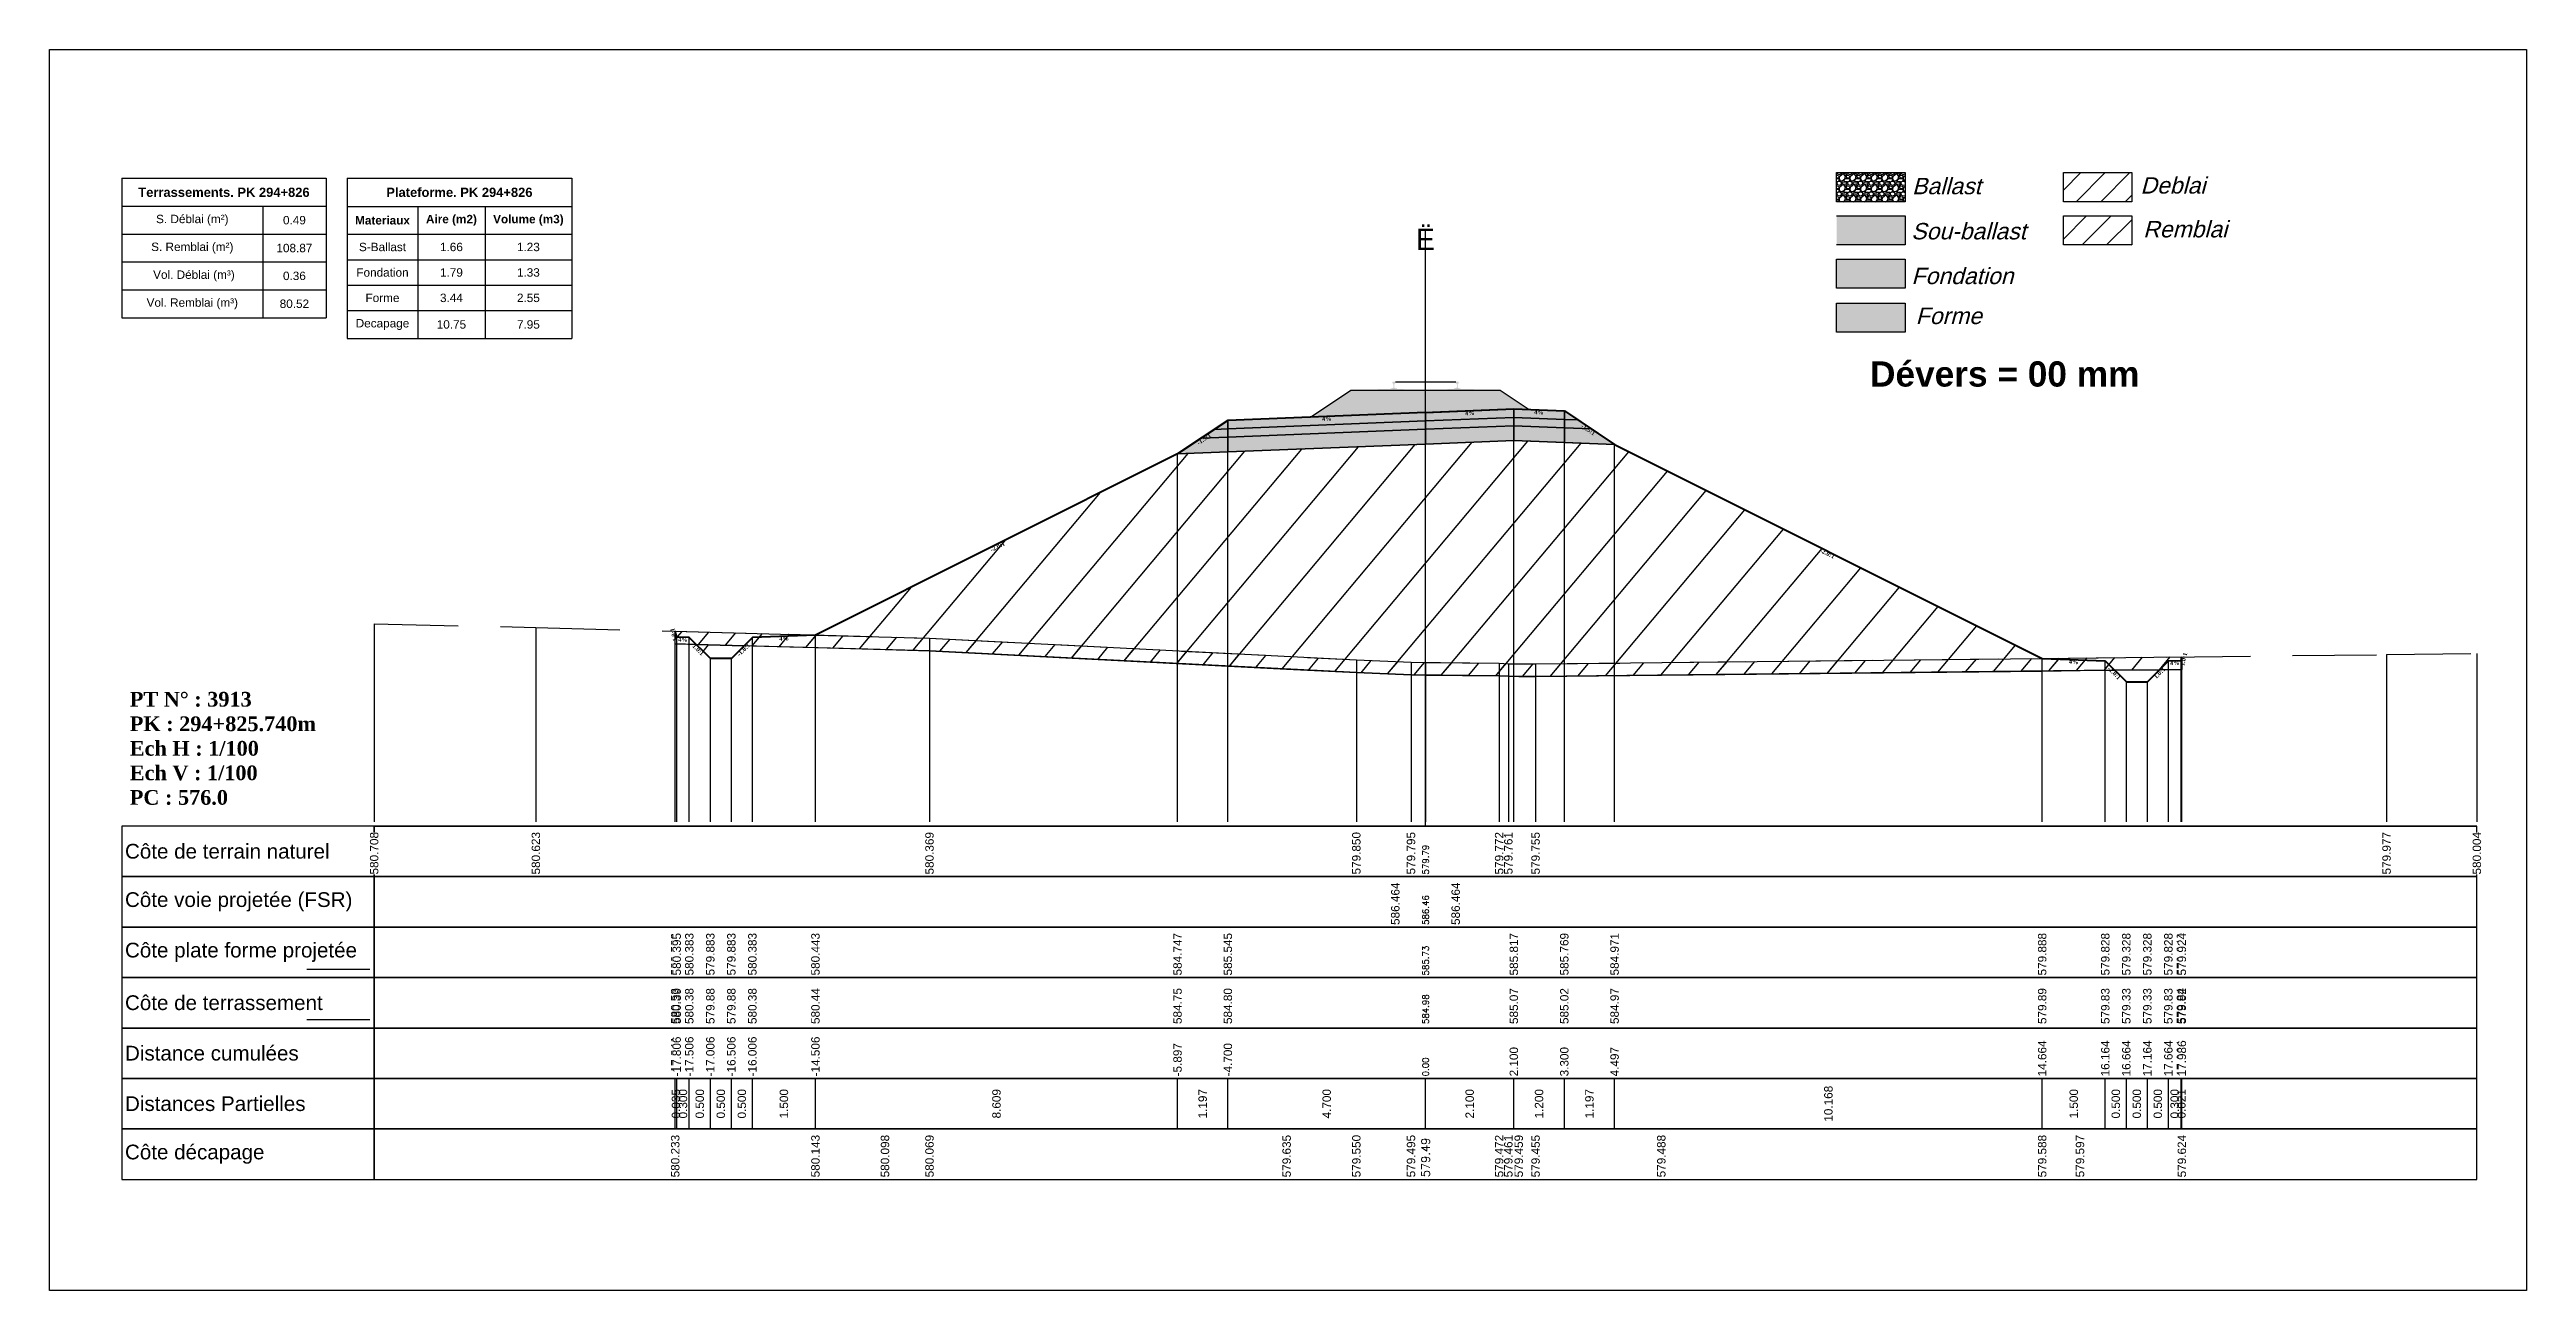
# Model space of a CAD drawing. Header units: millimetres. Extents: x 2762 to 3076, y 916 to 3305.
# Drawn here: x 2865.7 to 2924.6, y 929.6 to 959.1 of the extents above; entities that cross this region are included whole.
import ezdxf

# ---------------------------------------------------------------- set-up
doc = ezdxf.new("R2010")
doc.units = ezdxf.units.MM
doc.header["$LTSCALE"] = 2
doc.linetypes.add('CACHE', pattern=[9.525, 6.35, -3.175])
doc.linetypes.add('DASHED', pattern=[0.75, 0.5, -0.25])
for name, color, linetype in [('C-ANNO-TABL', 1, 'Continuous'), ('C-ANNO-TABL-TEXT', 150, 'Continuous'), ('C-ANNO-TABL-TITL', 150, 'Continuous'), ('C-ANNO-TABL-TTBL', 5, 'Continuous'), ('C-ROAD-CORR', 5, 'Continuous'), ('C-ROAD-SCTN', 7, 'Continuous')]:
    doc.layers.add(name, color=color, linetype=linetype)
doc.styles.add('ARIAL', font='arial.ttf')
doc.styles.add('C3D_Etiquette', font='romans.shx')
doc.styles.add('C3D_Profil_Travers', font='romans.shx')
doc.styles.get("Standard").update_dxf_attribs({"font": 'arial.ttf'})

msp = doc.modelspace()

# ---------------------------------------------------------------- texts
at = {"color": 7, "linetype": 'Continuous', "lineweight": -3}
for s, insert, char_height, attachment_point, style in [('{\\fWingdings|b0|i0|c2|p0;Ë}', (2898.38, 954.384), 0.5, 8, 'C3D_Profil_Travers'), ('{\\fTimes New Roman|b1|i0|c0|p18;PT N° : 3913\\PPK : 294+825.740m\\PEch H : 1/100\\PEch V : 1/100\\PPC : 576.0}', (2867.568, 941.184), 0.35, 7, 'C3D_Profil_Travers'), ('{\\fArial|b0|i0|c0|p34;Côte de terrain naturel}', (2867.454, 940.084), 0.35, 4, 'C3D_Etiquette'), ('{\\fArial|b0|i0|c0|p34;Côte plate forme projetée}', (2867.454, 937.684), 0.35, 4, 'C3D_Etiquette'), ('{\\fArial|b0|i0|c0|p34;Côte de terrassement}', (2867.454, 936.484), 0.35, 4, 'C3D_Etiquette'), ('{\\fArial|b0|i0|c0|p34;Distance cumulées}', (2867.454, 935.284), 0.35, 4, 'C3D_Etiquette'), ('{\\fArial|b0|i0|c0|p34;Distances Partielles}', (2867.454, 934.084), 0.35, 4, 'C3D_Etiquette'), ('{\\fArial|b0|i0|c0|p34;Côte décapage}', (2867.454, 932.884), 0.35, 4, 'C3D_Etiquette')]:
    msp.add_mtext(s, dxfattribs=dict(at, insert=insert, char_height=char_height, attachment_point=attachment_point, style=style))
at = {"insert": (2908.949, 951.733), "char_height": 0.6, "attachment_point": 1}
msp.add_mtext_dynamic_manual_height_columns('{\\fArial|b1|i0|c0|p34;Dévers = 00 mm}', width=8.82587, gutter_width=1.25, heights=[0], dxfattribs=at)
at = {"color": 7, "linetype": 'Continuous', "lineweight": -3, "char_height": 0.1, "style": 'C3D_Etiquette'}
for s, insert, width, attachment_point, rotation in [('{\\fTimes New Roman|b1|i0|c0|p18;4%}', (2896.03, 950.419), 0.42071, 2, 2.29061), ('{\\fTimes New Roman|b1|i0|c0|p18;4%}', (2899.43, 950.555), 0.37094, 2, 2.29061), ('{\\fTimes New Roman|b1|i0|c0|p18;4%}', (2901.079, 950.573), 0.42071, 2, 357.70939), ('{\\fTimes New Roman|b1|i0|c0|p18;-1.5:1}', (2902.276, 950.151), 0.34598, 2, 326.30993), ('{\\fTimes New Roman|b1|i0|c0|p18;-1.5:1}', (2893.083, 949.927), 0.34598, 2, 33.69007), ('{\\fTimes New Roman|b1|i0|c0|p18;-2.0:1}', (2888.18, 947.375), 0.34598, 2, 26.56505), ('{\\fTimes New Roman|b1|i0|c0|p18;-2.0:1}', (2907.958, 947.21), 0.34598, 2, 333.43495), ('{\\fTimes New Roman|b1|i0|c0|p18;1.0:1}', (2880.552, 945.247), 0.29446, 8, 104.03624), ('{\\fTimes New Roman|b1|i0|c0|p18;4%}', (2880.723, 945.169), 0.37094, 2, 357.70939), ('{\\fTimes New Roman|b1|i0|c0|p18;1.0:1}', (2881.121, 944.914), 0.29001, 2, 315), ('{\\fTimes New Roman|b1|i0|c0|p18;-1.0:1}', (2882.126, 944.914), 0.34598, 2, 45), ('{\\fTimes New Roman|b1|i0|c0|p18;4%}', (2883.124, 945.193), 0.42071, 2, 2.29061), ('{\\fTimes New Roman|b1|i0|c0|p18;1.0:1}', (2916.359, 944.665), 0.29446, 2, 75.96376), ('{\\fTimes New Roman|b1|i0|c0|p18;4%}', (2913.794, 944.637), 0.42071, 2, 357.70939), ('{\\fTimes New Roman|b1|i0|c0|p18;-1.0:1}', (2914.791, 944.359), 0.34598, 2, 315), ('{\\fTimes New Roman|b1|i0|c0|p18;1.0:1}', (2915.797, 944.359), 0.29001, 2, 45), ('{\\fTimes New Roman|b1|i0|c0|p18;4%}', (2916.194, 944.613), 0.37094, 2, 2.29061)]:
    msp.add_mtext(s, dxfattribs=dict(at, insert=insert, width=width, attachment_point=attachment_point, rotation=rotation))
at = {"color": 7, "linetype": 'Continuous', "lineweight": -3, "insert": (2867.454, 938.884), "char_height": 0.35, "attachment_point": 4}
msp.add_mtext('{\\fArial|b0|i0|c0|p34;Côte voie projetée (FSR)}', dxfattribs=at)
at = {"color": 7, "linetype": 'Continuous', "lineweight": -3, "rotation": 90, "style": 'C3D_Profil_Travers'}
for s, insert, char_height, attachment_point in [('586.46', (2898.38, 938.334), 0.15, 4), ('585.73', (2898.38, 937.134), 0.15, 4), ('{\\fArial|b0|i0|c0|p34;580.53}', (2880.539, 935.979), 0.2, 4), ('{\\fArial|b0|i0|c0|p34;580.39}', (2880.573, 935.979), 0.2, 4), ('{\\fArial|b0|i0|c0|p34;580.38}', (2880.873, 935.979), 0.2, 4), ('{\\fArial|b0|i0|c0|p34;579.88}', (2881.373, 935.979), 0.2, 4), ('{\\fArial|b0|i0|c0|p34;579.88}', (2881.873, 935.979), 0.2, 4), ('{\\fArial|b0|i0|c0|p34;580.38}', (2882.373, 935.979), 0.2, 4), ('{\\fArial|b0|i0|c0|p34;580.44}', (2883.873, 935.979), 0.2, 4), ('{\\fArial|b0|i0|c0|p34;584.75}', (2892.483, 935.979), 0.2, 4), ('{\\fArial|b0|i0|c0|p34;584.80}', (2893.68, 935.979), 0.2, 4), ('584.98', (2898.38, 935.979), 0.15, 4), ('{\\fArial|b0|i0|c0|p34;585.07}', (2900.48, 935.979), 0.2, 4), ('{\\fArial|b0|i0|c0|p34;585.02}', (2901.68, 935.979), 0.2, 4), ('{\\fArial|b0|i0|c0|p34;584.97}', (2902.876, 935.979), 0.2, 4), ('{\\fArial|b0|i0|c0|p34;579.89}', (2913.044, 935.979), 0.2, 4), ('{\\fArial|b0|i0|c0|p34;579.83}', (2914.544, 935.979), 0.2, 4), ('{\\fArial|b0|i0|c0|p34;579.33}', (2915.044, 935.979), 0.2, 4), ('{\\fArial|b0|i0|c0|p34;579.33}', (2915.544, 935.979), 0.2, 4), ('{\\fArial|b0|i0|c0|p34;579.83}', (2916.044, 935.979), 0.2, 4), ('{\\fArial|b0|i0|c0|p34;579.84}', (2916.344, 935.979), 0.2, 4), ('{\\fArial|b0|i0|c0|p34;579.92}', (2916.365, 935.979), 0.2, 4), ('0.00', (2898.38, 934.734), 0.15, 4), ('{\\fArial|b0|i0|c0|p34;0.035}', (2880.556, 934.084), 0.2, 5), ('{\\fArial|b0|i0|c0|p34;0.300}', (2880.723, 934.084), 0.2, 5), ('{\\fArial|b0|i0|c0|p34;0.500}', (2881.123, 934.084), 0.2, 5), ('{\\fArial|b0|i0|c0|p34;0.500}', (2881.623, 934.084), 0.2, 5), ('{\\fArial|b0|i0|c0|p34;0.500}', (2882.123, 934.084), 0.2, 5), ('{\\fArial|b0|i0|c0|p34;1.500}', (2883.123, 934.084), 0.2, 5), ('{\\fArial|b0|i0|c0|p34;8.609}', (2888.178, 934.084), 0.2, 5), ('{\\fArial|b0|i0|c0|p34;1.197}', (2893.081, 934.084), 0.2, 5), ('{\\fArial|b0|i0|c0|p34;4.700}', (2896.03, 934.084), 0.2, 5), ('{\\fArial|b0|i0|c0|p34;2.100}', (2899.43, 934.084), 0.2, 5), ('{\\fArial|b0|i0|c0|p34;1.200}', (2901.08, 934.084), 0.2, 5), ('{\\fArial|b0|i0|c0|p34;1.197}', (2902.278, 934.084), 0.2, 5), ('{\\fArial|b0|i0|c0|p34;10.168}', (2907.96, 934.084), 0.2, 5), ('{\\fArial|b0|i0|c0|p34;1.500}', (2913.794, 934.084), 0.2, 5), ('{\\fArial|b0|i0|c0|p34;0.500}', (2914.794, 934.084), 0.2, 5), ('{\\fArial|b0|i0|c0|p34;0.500}', (2915.294, 934.084), 0.2, 5), ('{\\fArial|b0|i0|c0|p34;0.500}', (2915.794, 934.084), 0.2, 5), ('{\\fArial|b0|i0|c0|p34;0.300}', (2916.194, 934.084), 0.2, 5), ('{\\fArial|b0|i0|c0|p34;0.021}', (2916.355, 934.084), 0.2, 5)]:
    msp.add_mtext(s, dxfattribs=dict(at, insert=insert, char_height=char_height, attachment_point=attachment_point))
at = {"layer": 'C-ANNO-TABL-TEXT', "color": 7, "style": 'ARIAL', "oblique": 15}
for s, p in [('Ballast', (2909.949, 955.705)), ('Deblai', (2915.379, 955.721)), ('Sou-ballast', (2909.929, 954.632)), ('Remblai', (2915.443, 954.679)), ('Fondation', (2909.934, 953.569)), ('Forme', (2910.034, 952.619))]:
    msp.add_text(s, height=0.39, dxfattribs=at).set_placement(p)
at = {"layer": 'C-ANNO-TABL-TEXT', "color": 7, "linetype": 'Continuous', "lineweight": -3, "char_height": 0.2, "attachment_point": 5, "style": 'ARIAL'}
for s, insert in [('{\\fArial|b0|i0|c0|p34;\\C7;0.49}', (2871.482, 955.088)), ('{\\fArial|b0|i0|c0|p34;\\C7;108.87}', (2871.482, 954.426)), ('{\\fArial|b0|i0|c0|p34;\\C7;S-Ballast}', (2873.577, 954.451)), ('{\\fArial|b0|i0|c0|p34;\\C7;1.66}', (2875.216, 954.451)), ('{\\C18;\\c0;1.23}', (2877.046, 954.451)), ('{\\fArial|b0|i0|c0|p34;\\C7;0.36}', (2871.482, 953.764)), ('{\\fArial|b0|i0|c0|p34;\\C7;Fondation}', (2873.577, 953.845)), ('{\\fArial|b0|i0|c0|p34;\\C7;1.79}', (2875.216, 953.845)), ('{\\C18;\\c0;1.33}', (2877.046, 953.845)), ('{\\fArial|b0|i0|c0|p34;\\C7;80.52}', (2871.482, 953.101)), ('{\\fArial|b0|i0|c0|p34;\\C7;Forme}', (2873.577, 953.241)), ('{\\fArial|b0|i0|c0|p34;\\C7;3.44}', (2875.216, 953.241)), ('{\\C18;\\c0;2.55}', (2877.046, 953.241)), ('{\\fArial|b0|i0|c0|p34;\\C7;Decapage}', (2873.577, 952.609)), ('{\\fArial|b0|i0|c0|p34;\\C7;10.75}', (2875.216, 952.609)), ('{\\C18;\\c0;7.95}', (2877.046, 952.609))]:
    msp.add_mtext(s, dxfattribs=dict(at, insert=insert))
at = {"layer": 'C-ANNO-TABL-TITL', "color": 7, "linetype": 'Continuous', "lineweight": -3, "attachment_point": 5, "style": 'ARIAL'}
for s, insert, char_height in [('{\\fArial|b1|i0|c0|p34;\\C7;Terrassements. PK 294+826}', (2869.807, 955.751), 0.22), ('{\\fArial|b1|i0|c0|p34;\\C18;\\c0;Plateforme. PK 294+826}', (2875.406, 955.75), 0.22), ('{\\fArial|b0|i0|c0|p34;\\C7;S. Déblai (m²) }', (2869.054, 955.088), 0.2), ('{\\fArial|b1|i0|c0|p34;\\C7;Materiaux   }', (2873.577, 955.085), 0.2), ('{\\fArial|b1|i0|c0|p34;\\C7;Aire (m2)}', (2875.216, 955.085), 0.2), ('{\\fArial|b1|i0|c0|p34;\\C7;Volume (m3)}', (2877.046, 955.085), 0.2), ('{\\fArial|b0|i0|c0|p34;\\C7;S. Remblai (m²) }', (2869.054, 954.426), 0.2), ('{\\fArial|b0|i0|c0|p34;\\C7; Vol. Déblai (m³) }', (2869.054, 953.764), 0.2), ('{\\fArial|b0|i0|c0|p34;\\C7;Vol. Remblai (m³)}', (2869.054, 953.101), 0.2)]:
    msp.add_mtext(s, dxfattribs=dict(at, insert=insert, char_height=char_height))

# ---------------------------------------------------------------- hatches: boundary and pattern name
h = msp.add_hatch(color=11)
h.dxf.hatch_style = 1
h.paths.add_polyline_path([(2909.781, 955.191), (2908.155, 955.191), (2908.155, 954.499), (2909.781, 954.499)])
h = msp.add_hatch(color=30)
h.dxf.hatch_style = 1
h.paths.add_polyline_path([(2909.781, 954.164), (2908.155, 954.164), (2908.155, 953.472), (2909.781, 953.472)])
h = msp.add_hatch(color=83)
h.dxf.hatch_style = 1
h.paths.add_polyline_path([(2909.781, 953.118), (2908.155, 953.118), (2908.155, 952.426), (2909.781, 952.426)])
at = {"linetype": 'Continuous', "lineweight": -3}
msp.add_hatch(color=254, dxfattribs=at).paths.add_polyline_path([(2897.162, 950.865), (2897.162, 951.05), (2897.277, 951.071), (2897.625, 951.071), (2897.625, 951.076), (2897.551, 951.076), (2897.551, 951.086), (2897.552, 951.087), (2897.554, 951.088), (2897.555, 951.088), (2897.575, 951.09), (2897.578, 951.09), (2897.581, 951.091), (2897.609, 951.102), (2897.612, 951.103), (2897.613, 951.104), (2897.614, 951.106), (2897.615, 951.11), (2897.616, 951.117), (2897.617, 951.126), (2897.618, 951.137), (2897.618, 951.16), (2897.617, 951.176), (2897.617, 951.183), (2897.616, 951.189), (2897.615, 951.193), (2897.615, 951.195), (2897.614, 951.198), (2897.613, 951.2), (2897.612, 951.202), (2897.611, 951.203), (2897.61, 951.204), (2897.594, 951.209), (2897.592, 951.211), (2897.591, 951.212), (2897.59, 951.213), (2897.59, 951.216), (2897.59, 951.234), (2897.591, 951.238), (2897.592, 951.241), (2897.594, 951.243), (2897.596, 951.244), (2897.599, 951.246), (2897.6, 951.246), (2897.604, 951.247), (2897.608, 951.247), (2897.611, 951.248), (2897.615, 951.248), (2897.62, 951.248), (2897.623, 951.248), (2897.626, 951.248), (2897.63, 951.248), (2897.633, 951.248), (2897.637, 951.248), (2897.642, 951.248), (2897.645, 951.247), (2897.649, 951.247), (2897.653, 951.246), (2897.654, 951.246), (2897.656, 951.244), (2897.659, 951.243), (2897.661, 951.241), (2897.662, 951.238), (2897.662, 951.234), (2897.662, 951.216), (2897.662, 951.213), (2897.662, 951.212), (2897.661, 951.211), (2897.659, 951.209), (2897.643, 951.204), (2897.642, 951.203), (2897.64, 951.202), (2897.639, 951.2), (2897.639, 951.198), (2897.638, 951.195), (2897.637, 951.193), (2897.637, 951.189), (2897.636, 951.183), (2897.635, 951.176), (2897.635, 951.16), (2897.635, 951.137), (2897.636, 951.126), (2897.637, 951.117), (2897.638, 951.11), (2897.639, 951.106), (2897.64, 951.104), (2897.641, 951.103), (2897.643, 951.102), (2897.672, 951.091), (2897.675, 951.09), (2897.678, 951.09), (2897.698, 951.088), (2897.699, 951.088), (2897.7, 951.087), (2897.701, 951.086), (2897.701, 951.076), (2897.627, 951.076), (2897.627, 951.071), (2897.831, 951.071), (2897.963, 951.04), (2898.797, 951.04), (2898.928, 951.071), (2899.132, 951.071), (2899.132, 951.076), (2899.058, 951.076), (2899.058, 951.086), (2899.059, 951.087), (2899.061, 951.088), (2899.062, 951.088), (2899.082, 951.09), (2899.085, 951.09), (2899.088, 951.091), (2899.116, 951.102), (2899.119, 951.103), (2899.12, 951.104), (2899.121, 951.106), (2899.122, 951.11), (2899.123, 951.117), (2899.124, 951.126), (2899.125, 951.137), (2899.125, 951.16), (2899.124, 951.176), (2899.124, 951.183), (2899.123, 951.189), (2899.122, 951.193), (2899.122, 951.195), (2899.121, 951.198), (2899.12, 951.2), (2899.119, 951.202), (2899.118, 951.203), (2899.117, 951.204), (2899.101, 951.209), (2899.099, 951.211), (2899.098, 951.212), (2899.097, 951.213), (2899.097, 951.216), (2899.097, 951.234), (2899.098, 951.238), (2899.099, 951.241), (2899.101, 951.243), (2899.103, 951.244), (2899.106, 951.246), (2899.107, 951.246), (2899.111, 951.247), (2899.115, 951.247), (2899.118, 951.248), (2899.122, 951.248), (2899.127, 951.248), (2899.13, 951.248), (2899.133, 951.248), (2899.137, 951.248), (2899.14, 951.248), (2899.144, 951.248), (2899.149, 951.248), (2899.152, 951.247), (2899.156, 951.247), (2899.16, 951.246), (2899.161, 951.246), (2899.163, 951.244), (2899.166, 951.243), (2899.168, 951.241), (2899.169, 951.238), (2899.169, 951.234), (2899.169, 951.216), (2899.169, 951.213), (2899.169, 951.212), (2899.168, 951.211), (2899.166, 951.209), (2899.15, 951.204), (2899.149, 951.203), (2899.147, 951.202), (2899.146, 951.2), (2899.146, 951.198), (2899.145, 951.195), (2899.144, 951.193), (2899.144, 951.189), (2899.143, 951.183), (2899.142, 951.176), (2899.142, 951.16), (2899.142, 951.137), (2899.143, 951.126), (2899.144, 951.117), (2899.145, 951.11), (2899.146, 951.106), (2899.147, 951.104), (2899.148, 951.103), (2899.15, 951.102), (2899.179, 951.091), (2899.182, 951.09), (2899.185, 951.09), (2899.205, 951.088), (2899.206, 951.088), (2899.207, 951.087), (2899.208, 951.086), (2899.208, 951.076), (2899.134, 951.076), (2899.134, 951.071), (2899.482, 951.071), (2899.597, 951.05), (2899.597, 950.865)])
h = msp.add_hatch(dxfattribs=at)
h.set_pattern_fill('GRAVEL', color=252, scale=0.009, style=0)
h.set_pattern_definition([(228.0128, (2895.811781, 950.636423), (-1.8288, -2.0574), [0.030755, -3.0447435]), (184.96974, (2895.791207, 950.613563), (2.743199999, 0.228600013), [0.0527764, -5.2248644]), (132.51045, (2895.738629, 950.608991), (2.286, -2.5146), [0.0372133, -3.684125]), (267.2737, (2895.649475, 950.551841), (0.2286, 4.572), [0.0480604, -4.7579794]), (292.83365, (2895.647189, 950.503835), (-1.143, 2.7432), [0.047127, -4.6655827]), (357.2737, (2895.665477, 950.460401), (-4.572, 0.2286), [0.0480604, -4.7579794]), (37.69424, (2895.713483, 950.458115), (-2.9718, -2.286), [0.0635574, -6.2921804]), (72.25533, (2895.763775, 950.496977), (1.6002, 5.0292), [0.0600048, -5.940473]), (121.42957, (2895.782063, 950.554127), (-1.8288, 2.9718), [0.048223, -4.774099]), (175.23636, (2895.756917, 950.595275), (2.5146, -0.2286), [0.055054, -2.697654]), (222.39744, (2895.702053, 950.599847), (-2.7432, -2.5146), [0.071197, -7.0485095]), (138.81407, (2895.87579, 950.549555), (-1.6002, 1.3716), [0.0243004, -2.405751]), (171.46923, (2895.857501, 950.565557), (2.9718, -0.4572), [0.0462314, -4.5769175]), (225, (2895.81178, 950.57242), (-3e-17, -0.2286), [0.032329, -0.29096]), (203.1986, (2895.79578, 950.599847), (1.143, 0.4572), [0.01741, -1.723556]), (291.8014, (2895.779777, 950.59299), (-0.2286, 0.6858), [0.024621, -1.206428]), (30.9638, (2895.78892, 950.57013), (0.6858, 0.4572), [0.039989, -1.292967]), (161.565, (2895.82321, 950.5907), (0.4572, -0.2286), [0.028916, -0.693981]), (16.38954, (2895.647189, 950.592989), (2.286, 0.6858), [0.040508, -4.0102944]), (70.34618, (2895.686051, 950.604419), (-0.9144, -2.5146), [0.033984, -3.3643994]), (293.1986, (2895.82321, 950.636423), (-0.4572, 1.143), [0.034819, -1.7061465]), (343.61046, (2895.836927, 950.604419), (-2.286, 0.6858), [0.040508, -4.0102944]), (339.44395, (2895.64719, 950.451257), (-1.143, 0.4572), [0.039063, -1.914096]), (294.77514, (2895.683765, 950.437541), (-1.143, 2.5146), [0.0327305, -3.2403234]), (66.8014, (2895.825497, 950.407823), (0.4572, 1.143), [0.034819, -1.7061465]), (17.35402, (2895.839213, 950.439827), (-2.9718, -0.9144), [0.0383204, -3.793714]), (69.44395, (2895.713483, 950.407823), (-0.4572, -1.143), [0.0195316, -1.933628]), (101.3099, (2895.81178, 950.407823), (-0.2286, 0.9144), [0.011656, -1.1539795]), (165.9638, (2895.809495, 950.419253), (0.6858, -0.2286), [0.047127, -0.895415]), (186.009, (2895.763775, 950.430683), (2.286, 0.2286), [0.043674, -4.323723]), (303.69, (2895.78892, 950.549555), (-0.2286, 0.4572), [0.032969, -0.79126]), (353.15723, (2895.807209, 950.522123), (3.8862, -0.4572), [0.05756, -5.698441]), (60.9454, (2895.86436, 950.515265), (-0.9144, -1.6002), [0.023536, -2.330045]), (90, (2895.8758, 950.53584), (-0.2286, 0.2286), [0.013716, -0.214884]), (120.25644, (2895.759203, 950.437541), (0.9144, -1.6002), [0.031758, -3.1440547]), (48.0128, (2895.743201, 950.464973), (1.8288, 2.0574), [0.06151, -3.0139886]), (0, (2895.78435, 950.5107), (0.2286, 0.2286), [0.059436, -0.169164]), (325.30485, (2895.843785, 950.510693), (2.286, -1.6002), [0.036145, -3.5783385]), (254.0546, (2895.873503, 950.49012), (-0.2286, -0.9144), [0.033285, -1.6309485]), (207.64598, (2895.864359, 950.458115), (-4.3434, -2.286), [0.054193, -5.365122]), (175.42608, (2895.816353, 950.432969), (-2.9718, 0.2286), [0.0573327, -5.675926])])
h.paths.add_polyline_path([(2895.647, 950.408), (2896.605, 951.046), (2896.648, 951.046), (2898.38, 951.046), (2900.111, 951.046), (2900.155, 951.046), (2900.844, 950.587), (2900.48, 950.601)])
h = msp.add_hatch(color=83, dxfattribs=at)
h.paths.add_polyline_path([(2901.68, 949.803), (2901.68, 950.153), (2902.318, 950.128), (2902.876, 949.755)])
h.paths.add_polyline_path([(2900.48, 949.851), (2900.48, 950.201), (2901.68, 950.153), (2901.68, 949.803)])
h.paths.add_polyline_path([(2898.38, 949.767), (2898.38, 950.117), (2900.48, 950.201), (2900.48, 949.851)])
h.paths.add_polyline_path([(2893.68, 949.579), (2893.68, 949.929), (2898.38, 950.117), (2898.38, 949.767)])
h.paths.add_polyline_path([(2892.483, 949.531), (2893.041, 949.904), (2893.68, 949.929), (2893.68, 949.579)])
h = msp.add_hatch(color=30, dxfattribs=at)
h.paths.add_polyline_path([(2901.68, 950.153), (2901.68, 950.353), (2901.999, 950.34), (2902.318, 950.128)])
h.paths.add_polyline_path([(2900.48, 950.201), (2900.48, 950.401), (2901.68, 950.353), (2901.68, 950.153)])
h.paths.add_polyline_path([(2898.38, 950.117), (2898.38, 950.317), (2900.48, 950.401), (2900.48, 950.201)])
h.paths.add_polyline_path([(2893.68, 949.929), (2893.68, 950.129), (2898.38, 950.317), (2898.38, 950.117)])
h.paths.add_polyline_path([(2893.041, 949.904), (2893.36, 950.116), (2893.68, 950.129), (2893.68, 949.929)])
h = msp.add_hatch(color=11, dxfattribs=at)
h.paths.add_polyline_path([(2901.68, 950.353), (2901.68, 950.553), (2901.999, 950.34)])
h.paths.add_polyline_path([(2900.48, 950.401), (2900.48, 950.601), (2901.68, 950.553), (2901.68, 950.353)])
h.paths.add_polyline_path([(2898.38, 950.317), (2898.38, 950.517), (2900.48, 950.601), (2900.48, 950.401)])
h.paths.add_polyline_path([(2893.68, 950.129), (2893.68, 950.329), (2898.38, 950.517), (2898.38, 950.317)])
h.paths.add_polyline_path([(2893.36, 950.116), (2893.68, 950.329), (2893.68, 950.129)])
h = msp.add_hatch(dxfattribs=at)
h.set_pattern_fill('_U', color=3, angle=50, style=0, pattern_type=0)
h.set_pattern_definition([(50, (2915.8347, 944.402), (-0.766044, 0.642788), [])])
h.paths.add_polyline_path([(2915.835, 944.402), (2916.044, 944.611), (2916.344, 944.623), (2916.365, 944.708), (2916.365, 944.408)])
h.paths.add_polyline_path([(2882.179, 944.972), (2882.373, 945.167), (2883.873, 945.227), (2892.483, 949.531), (2900.48, 949.851), (2902.876, 949.755), (2913.044, 944.671), (2914.544, 944.611), (2914.765, 944.39), (2900.997, 944.239), (2900.349, 944.245), (2900.131, 944.255), (2898.035, 944.278), (2896.735, 944.334), (2886.585, 944.853)])
h.paths.add_polyline_path([(2880.539, 945.017), (2880.539, 945.317), (2880.573, 945.179), (2880.873, 945.167), (2881.036, 945.003)])
h = msp.add_hatch(dxfattribs=at)
h.set_pattern_fill('_U', color=150, scale=0.5, angle=50, style=0, pattern_type=0)
h.set_pattern_definition([(50, (2915.83473, 944.402), (-0.383022, 0.321394), [])])
h.paths.add_polyline_path([(2915.835, 944.402), (2916.044, 944.611), (2916.344, 944.623), (2916.365, 944.708), (2916.365, 944.408)])
h.paths.add_polyline_path([(2913.044, 944.671), (2916.365, 944.708), (2916.344, 944.623), (2916.044, 944.611), (2915.835, 944.402), (2914.765, 944.39), (2914.544, 944.611)])
h.paths.add_polyline_path([(2882.179, 944.972), (2882.373, 945.167), (2883.873, 945.227), (2886.585, 945.153), (2896.735, 944.634), (2898.035, 944.578), (2900.131, 944.555), (2900.349, 944.545), (2900.997, 944.539), (2913.044, 944.671), (2914.544, 944.611), (2914.765, 944.39), (2900.997, 944.239), (2900.349, 944.245), (2900.131, 944.255), (2898.035, 944.278), (2896.735, 944.334), (2886.585, 944.853)])
h.paths.add_polyline_path([(2880.539, 945.317), (2883.873, 945.227), (2882.373, 945.167), (2882.179, 944.972), (2881.036, 945.003), (2880.873, 945.167), (2880.573, 945.179)])
h.paths.add_polyline_path([(2880.539, 945.017), (2880.539, 945.317), (2880.573, 945.179), (2880.873, 945.167), (2881.036, 945.003)])
h = msp.add_hatch(dxfattribs=at)
h.set_pattern_fill('_U', color=1, angle=50, style=0, pattern_type=0)
h.set_pattern_definition([(50, (2914.7653, 944.3903), (-0.766044, 0.642788), [])])
h.paths.add_polyline_path([(2914.765, 944.39), (2915.835, 944.402), (2915.544, 944.111), (2915.044, 944.111)])
h.paths.add_polyline_path([(2881.036, 945.003), (2882.179, 944.972), (2881.873, 944.667), (2881.373, 944.667)])

# ---------------------------------------------------------------- linework, layer by layer
for p, q in [((2908.155, 956.219), (2909.781, 956.219)), ((2908.155, 956.219), (2909.781, 956.219)), ((2908.155, 955.527), (2908.155, 956.219)), ((2909.781, 956.219), (2909.781, 955.527)), ((2909.781, 956.219), (2909.781, 955.527)), ((2913.548, 956.219), (2915.174, 956.219)), ((2913.548, 955.527), (2913.548, 956.219)), ((2915.174, 956.219), (2915.174, 955.527)), ((2909.781, 955.527), (2908.155, 955.527)), ((2909.781, 955.527), (2908.155, 955.527)), ((2915.174, 955.527), (2913.548, 955.527)), ((2908.155, 955.191), (2909.781, 955.191)), ((2909.781, 955.191), (2909.781, 954.499)), ((2913.548, 955.191), (2915.174, 955.191)), ((2913.548, 954.499), (2913.548, 955.191)), ((2915.174, 955.191), (2915.174, 954.499)), ((2909.781, 954.499), (2908.155, 954.499)), ((2908.155, 954.164), (2909.781, 954.164)), ((2908.155, 953.472), (2908.155, 954.164)), ((2909.781, 954.164), (2909.781, 953.472)), ((2915.174, 954.499), (2913.548, 954.499)), ((2909.781, 953.472), (2908.155, 953.472)), ((2908.155, 953.118), (2909.781, 953.118)), ((2908.155, 952.426), (2908.155, 953.118)), ((2909.781, 953.118), (2909.781, 952.426)), ((2909.781, 952.426), (2908.155, 952.426))]:
    msp.add_line(p, q)
at = {"linetype": 'Continuous'}
for p, q in [((2908.158, 956.172), (2908.155, 956.173)), ((2908.155, 956.17), (2908.158, 956.172)), ((2908.195, 956.144), (2908.155, 956.15)), ((2908.155, 956.104), (2908.205, 956.098)), ((2908.155, 956.083), (2908.181, 956.083)), ((2908.207, 956.019), (2908.155, 955.992)), ((2908.159, 955.969), (2908.174, 955.934)), ((2908.16, 955.969), (2908.176, 956.005)), ((2908.161, 956.219), (2908.174, 956.188)), ((2908.173, 956.188), (2908.216, 956.175)), ((2908.173, 955.934), (2908.216, 955.921)), ((2908.176, 956.005), (2908.217, 956.018)), ((2908.18, 956.086), (2908.214, 956.063)), ((2908.218, 956.128), (2908.197, 956.145)), ((2908.204, 956.088), (2908.217, 956.111)), ((2908.214, 956.061), (2908.204, 956.025)), ((2908.216, 956.175), (2908.26, 956.188)), ((2908.216, 956.016), (2908.257, 956.001)), ((2908.216, 955.921), (2908.26, 955.934)), ((2908.219, 956.129), (2908.217, 956.076)), ((2908.217, 956.111), (2908.217, 956.127)), ((2908.217, 956.076), (2908.237, 956.028)), ((2908.284, 956.175), (2908.225, 956.122)), ((2908.237, 956.025), (2908.29, 956.022)), ((2908.256, 956.003), (2908.271, 955.97)), ((2908.26, 956.187), (2908.271, 956.219)), ((2908.26, 955.933), (2908.273, 955.969)), ((2908.337, 956.175), (2908.276, 956.18)), ((2908.317, 955.939), (2908.289, 955.969)), ((2908.29, 956.025), (2908.346, 956.068)), ((2908.29, 955.969), (2908.298, 955.989)), ((2908.317, 956.193), (2908.293, 956.219)), ((2908.346, 955.989), (2908.298, 955.984)), ((2908.36, 956.199), (2908.302, 956.194)), ((2908.36, 955.945), (2908.302, 955.94)), ((2908.324, 956.033), (2908.369, 956.083)), ((2908.343, 956.003), (2908.325, 956.034)), ((2908.364, 956.131), (2908.336, 956.176)), ((2908.405, 955.999), (2908.341, 956.004)), ((2908.346, 956.068), (2908.366, 956.132)), ((2908.397, 955.982), (2908.346, 955.994)), ((2908.363, 956.175), (2908.373, 956.15)), ((2908.382, 956.183), (2908.364, 956.176)), ((2908.369, 956.083), (2908.435, 956.083)), ((2908.374, 956.149), (2908.412, 956.172)), ((2908.399, 956.152), (2908.374, 956.127)), ((2908.374, 956.127), (2908.394, 956.096)), ((2908.394, 956.219), (2908.376, 956.198)), ((2908.394, 956.219), (2908.376, 956.198)), ((2908.399, 955.97), (2908.376, 955.944)), ((2908.412, 956.172), (2908.381, 956.182)), ((2908.395, 956.106), (2908.459, 956.098)), ((2908.399, 955.969), (2908.397, 955.982)), ((2908.449, 956.144), (2908.399, 956.151)), ((2908.449, 956.144), (2908.399, 956.151)), ((2908.461, 956.019), (2908.408, 955.991)), ((2908.413, 955.969), (2908.428, 955.934)), ((2908.414, 955.969), (2908.43, 956.005)), ((2908.415, 956.219), (2908.428, 956.188)), ((2908.415, 956.219), (2908.428, 956.188)), ((2908.427, 956.188), (2908.47, 956.175)), ((2908.427, 956.188), (2908.47, 956.175)), ((2908.427, 955.934), (2908.47, 955.921)), ((2908.43, 956.005), (2908.471, 956.018)), ((2908.434, 956.086), (2908.468, 956.063)), ((2908.472, 956.128), (2908.451, 956.145)), ((2908.472, 956.128), (2908.451, 956.145)), ((2908.458, 956.088), (2908.471, 956.111)), ((2908.468, 956.061), (2908.458, 956.025)), ((2908.47, 956.175), (2908.514, 956.188)), ((2908.47, 956.175), (2908.514, 956.188)), ((2908.47, 956.016), (2908.511, 956.001)), ((2908.47, 955.921), (2908.514, 955.934)), ((2908.473, 956.129), (2908.471, 956.076)), ((2908.473, 956.129), (2908.471, 956.076)), ((2908.471, 956.111), (2908.471, 956.127)), ((2908.471, 956.111), (2908.471, 956.127)), ((2908.471, 956.076), (2908.491, 956.028)), ((2908.538, 956.175), (2908.479, 956.122)), ((2908.538, 956.175), (2908.479, 956.122)), ((2908.491, 956.025), (2908.544, 956.022)), ((2908.51, 956.003), (2908.525, 955.97)), ((2908.514, 956.187), (2908.525, 956.219)), ((2908.514, 956.187), (2908.525, 956.219)), ((2908.514, 955.933), (2908.527, 955.969)), ((2908.591, 956.175), (2908.53, 956.18)), ((2908.591, 956.175), (2908.53, 956.18)), ((2908.571, 955.939), (2908.543, 955.969)), ((2908.544, 956.025), (2908.6, 956.068)), ((2908.544, 956.025), (2908.6, 956.068)), ((2908.544, 955.969), (2908.552, 955.989)), ((2908.571, 956.193), (2908.547, 956.219)), ((2908.571, 956.193), (2908.547, 956.219)), ((2908.6, 955.989), (2908.552, 955.984)), ((2908.614, 956.199), (2908.556, 956.194)), ((2908.614, 956.199), (2908.556, 956.194)), ((2908.614, 955.945), (2908.556, 955.94)), ((2908.578, 956.033), (2908.623, 956.083)), ((2908.578, 956.033), (2908.623, 956.083)), ((2908.597, 956.003), (2908.579, 956.034)), ((2908.597, 956.003), (2908.579, 956.034)), ((2908.618, 956.131), (2908.59, 956.176)), ((2908.618, 956.131), (2908.59, 956.176)), ((2908.659, 955.999), (2908.595, 956.004)), ((2908.659, 955.999), (2908.595, 956.004)), ((2908.6, 956.068), (2908.62, 956.132)), ((2908.6, 956.068), (2908.62, 956.132)), ((2908.651, 955.982), (2908.6, 955.994)), ((2908.651, 955.982), (2908.6, 955.994)), ((2908.617, 956.175), (2908.627, 956.15)), ((2908.617, 956.175), (2908.627, 956.15)), ((2908.636, 956.183), (2908.618, 956.176)), ((2908.636, 956.183), (2908.618, 956.176)), ((2908.623, 956.083), (2908.689, 956.083)), ((2908.623, 956.083), (2908.689, 956.083)), ((2908.628, 956.149), (2908.666, 956.172)), ((2908.628, 956.149), (2908.666, 956.172)), ((2908.653, 956.152), (2908.628, 956.127)), ((2908.653, 956.152), (2908.628, 956.127)), ((2908.628, 956.127), (2908.648, 956.096)), ((2908.628, 956.127), (2908.648, 956.096)), ((2908.648, 956.219), (2908.63, 956.198)), ((2908.648, 956.219), (2908.63, 956.198)), ((2908.653, 955.97), (2908.63, 955.944)), ((2908.653, 955.97), (2908.63, 955.944)), ((2908.666, 956.172), (2908.635, 956.182)), ((2908.666, 956.172), (2908.635, 956.182)), ((2908.649, 956.106), (2908.713, 956.098)), ((2908.649, 956.106), (2908.713, 956.098)), ((2908.653, 955.969), (2908.651, 955.982)), ((2908.653, 955.969), (2908.651, 955.982)), ((2908.703, 956.144), (2908.653, 956.151)), ((2908.703, 956.144), (2908.653, 956.151)), ((2908.715, 956.019), (2908.662, 955.991)), ((2908.715, 956.019), (2908.662, 955.991)), ((2908.667, 955.969), (2908.682, 955.934)), ((2908.667, 955.969), (2908.682, 955.934)), ((2908.668, 955.969), (2908.684, 956.005)), ((2908.668, 955.969), (2908.684, 956.005)), ((2908.669, 956.219), (2908.682, 956.188)), ((2908.669, 956.219), (2908.682, 956.188)), ((2908.681, 956.188), (2908.724, 956.175)), ((2908.681, 956.188), (2908.724, 956.175)), ((2908.681, 955.934), (2908.724, 955.921)), ((2908.681, 955.934), (2908.724, 955.921)), ((2908.684, 956.005), (2908.725, 956.018)), ((2908.684, 956.005), (2908.725, 956.018)), ((2908.688, 956.086), (2908.722, 956.063)), ((2908.688, 956.086), (2908.722, 956.063)), ((2908.726, 956.128), (2908.705, 956.145)), ((2908.726, 956.128), (2908.705, 956.145)), ((2908.712, 956.088), (2908.725, 956.111)), ((2908.712, 956.088), (2908.725, 956.111)), ((2908.722, 956.061), (2908.712, 956.025)), ((2908.722, 956.061), (2908.712, 956.025)), ((2908.724, 956.175), (2908.768, 956.188)), ((2908.724, 956.175), (2908.768, 956.188)), ((2908.724, 956.016), (2908.765, 956.001)), ((2908.724, 956.016), (2908.765, 956.001)), ((2908.724, 955.921), (2908.768, 955.934)), ((2908.724, 955.921), (2908.768, 955.934)), ((2908.727, 956.129), (2908.725, 956.076)), ((2908.727, 956.129), (2908.725, 956.076)), ((2908.725, 956.111), (2908.725, 956.127)), ((2908.725, 956.111), (2908.725, 956.127)), ((2908.725, 956.076), (2908.745, 956.028)), ((2908.725, 956.076), (2908.745, 956.028)), ((2908.792, 956.175), (2908.733, 956.122)), ((2908.792, 956.175), (2908.733, 956.122)), ((2908.745, 956.025), (2908.798, 956.022)), ((2908.745, 956.025), (2908.798, 956.022)), ((2908.764, 956.003), (2908.779, 955.97)), ((2908.764, 956.003), (2908.779, 955.97)), ((2908.768, 956.187), (2908.779, 956.219)), ((2908.768, 956.187), (2908.779, 956.219)), ((2908.768, 955.933), (2908.781, 955.969)), ((2908.768, 955.933), (2908.781, 955.969)), ((2908.845, 956.175), (2908.784, 956.18)), ((2908.845, 956.175), (2908.784, 956.18)), ((2908.825, 955.939), (2908.797, 955.969)), ((2908.825, 955.939), (2908.797, 955.969)), ((2908.798, 956.025), (2908.854, 956.068)), ((2908.798, 956.025), (2908.854, 956.068)), ((2908.798, 955.969), (2908.806, 955.989)), ((2908.798, 955.969), (2908.806, 955.989)), ((2908.825, 956.193), (2908.801, 956.219)), ((2908.825, 956.193), (2908.801, 956.219)), ((2908.854, 955.989), (2908.806, 955.984)), ((2908.854, 955.989), (2908.806, 955.984)), ((2908.868, 956.199), (2908.81, 956.194)), ((2908.868, 956.199), (2908.81, 956.194)), ((2908.868, 955.945), (2908.81, 955.94)), ((2908.868, 955.945), (2908.81, 955.94)), ((2908.832, 956.033), (2908.877, 956.083)), ((2908.832, 956.033), (2908.877, 956.083)), ((2908.851, 956.003), (2908.833, 956.034)), ((2908.851, 956.003), (2908.833, 956.034)), ((2908.872, 956.131), (2908.844, 956.176)), ((2908.872, 956.131), (2908.844, 956.176)), ((2908.913, 955.999), (2908.849, 956.004)), ((2908.913, 955.999), (2908.849, 956.004)), ((2908.854, 956.068), (2908.874, 956.132)), ((2908.854, 956.068), (2908.874, 956.132)), ((2908.905, 955.982), (2908.854, 955.994)), ((2908.905, 955.982), (2908.854, 955.994)), ((2908.871, 956.175), (2908.881, 956.15)), ((2908.871, 956.175), (2908.881, 956.15)), ((2908.89, 956.183), (2908.872, 956.176)), ((2908.89, 956.183), (2908.872, 956.176)), ((2908.877, 956.083), (2908.943, 956.083)), ((2908.877, 956.083), (2908.943, 956.083)), ((2908.882, 956.149), (2908.92, 956.172)), ((2908.882, 956.149), (2908.92, 956.172)), ((2908.907, 956.152), (2908.882, 956.127)), ((2908.907, 956.152), (2908.882, 956.127)), ((2908.882, 956.127), (2908.902, 956.096)), ((2908.882, 956.127), (2908.902, 956.096)), ((2908.902, 956.219), (2908.884, 956.198)), ((2908.902, 956.219), (2908.884, 956.198)), ((2908.907, 955.97), (2908.884, 955.944)), ((2908.907, 955.97), (2908.884, 955.944)), ((2908.92, 956.172), (2908.889, 956.182)), ((2908.92, 956.172), (2908.889, 956.182)), ((2908.903, 956.106), (2908.967, 956.098)), ((2908.903, 956.106), (2908.967, 956.098)), ((2908.907, 955.969), (2908.905, 955.982)), ((2908.907, 955.969), (2908.905, 955.982)), ((2908.957, 956.144), (2908.907, 956.151)), ((2908.957, 956.144), (2908.907, 956.151)), ((2908.969, 956.019), (2908.916, 955.991)), ((2908.969, 956.019), (2908.916, 955.991)), ((2908.921, 955.969), (2908.936, 955.934)), ((2908.921, 955.969), (2908.936, 955.934)), ((2908.922, 955.969), (2908.938, 956.005)), ((2908.922, 955.969), (2908.938, 956.005)), ((2908.923, 956.219), (2908.936, 956.188)), ((2908.923, 956.219), (2908.936, 956.188)), ((2908.935, 956.188), (2908.978, 956.175)), ((2908.935, 956.188), (2908.978, 956.175)), ((2908.935, 955.934), (2908.978, 955.921)), ((2908.935, 955.934), (2908.978, 955.921)), ((2908.938, 956.005), (2908.979, 956.018)), ((2908.938, 956.005), (2908.979, 956.018)), ((2908.942, 956.086), (2908.976, 956.063)), ((2908.942, 956.086), (2908.976, 956.063)), ((2908.98, 956.128), (2908.959, 956.145)), ((2908.98, 956.128), (2908.959, 956.145)), ((2908.966, 956.088), (2908.979, 956.111)), ((2908.966, 956.088), (2908.979, 956.111)), ((2908.976, 956.061), (2908.966, 956.025)), ((2908.976, 956.061), (2908.966, 956.025)), ((2908.978, 956.175), (2909.022, 956.188)), ((2908.978, 956.175), (2909.022, 956.188)), ((2908.978, 956.016), (2909.019, 956.001)), ((2908.978, 956.016), (2909.019, 956.001)), ((2908.978, 955.921), (2909.022, 955.934)), ((2908.978, 955.921), (2909.022, 955.934)), ((2908.981, 956.129), (2908.979, 956.076)), ((2908.981, 956.129), (2908.979, 956.076)), ((2908.979, 956.111), (2908.979, 956.127)), ((2908.979, 956.111), (2908.979, 956.127)), ((2908.979, 956.076), (2908.999, 956.028)), ((2908.979, 956.076), (2908.999, 956.028)), ((2909.046, 956.175), (2908.987, 956.122)), ((2909.046, 956.175), (2908.987, 956.122)), ((2908.999, 956.025), (2909.052, 956.022)), ((2908.999, 956.025), (2909.052, 956.022)), ((2909.018, 956.003), (2909.033, 955.97)), ((2909.018, 956.003), (2909.033, 955.97)), ((2909.022, 956.187), (2909.033, 956.219)), ((2909.022, 956.187), (2909.033, 956.219)), ((2909.022, 955.933), (2909.035, 955.969)), ((2909.022, 955.933), (2909.035, 955.969)), ((2909.099, 956.175), (2909.038, 956.18)), ((2909.099, 956.175), (2909.038, 956.18)), ((2909.079, 955.939), (2909.051, 955.969)), ((2909.079, 955.939), (2909.051, 955.969)), ((2909.052, 956.025), (2909.108, 956.068)), ((2909.052, 956.025), (2909.108, 956.068)), ((2909.052, 955.969), (2909.06, 955.989)), ((2909.052, 955.969), (2909.06, 955.989)), ((2909.079, 956.193), (2909.055, 956.219)), ((2909.079, 956.193), (2909.055, 956.219)), ((2909.108, 955.989), (2909.06, 955.984)), ((2909.108, 955.989), (2909.06, 955.984)), ((2909.122, 956.199), (2909.064, 956.194)), ((2909.122, 956.199), (2909.064, 956.194)), ((2909.122, 955.945), (2909.064, 955.94)), ((2909.122, 955.945), (2909.064, 955.94)), ((2909.086, 956.033), (2909.131, 956.083)), ((2909.086, 956.033), (2909.131, 956.083)), ((2909.105, 956.003), (2909.087, 956.034)), ((2909.105, 956.003), (2909.087, 956.034)), ((2909.126, 956.131), (2909.098, 956.176)), ((2909.126, 956.131), (2909.098, 956.176)), ((2909.167, 955.999), (2909.103, 956.004)), ((2909.167, 955.999), (2909.103, 956.004)), ((2909.108, 956.068), (2909.128, 956.132)), ((2909.108, 956.068), (2909.128, 956.132)), ((2909.159, 955.982), (2909.108, 955.994)), ((2909.159, 955.982), (2909.108, 955.994)), ((2909.125, 956.175), (2909.135, 956.15)), ((2909.125, 956.175), (2909.135, 956.15)), ((2909.144, 956.183), (2909.126, 956.176)), ((2909.144, 956.183), (2909.126, 956.176)), ((2909.131, 956.083), (2909.197, 956.083)), ((2909.131, 956.083), (2909.197, 956.083)), ((2909.136, 956.149), (2909.174, 956.172)), ((2909.136, 956.149), (2909.174, 956.172)), ((2909.161, 956.152), (2909.136, 956.127)), ((2909.161, 956.152), (2909.136, 956.127)), ((2909.136, 956.127), (2909.156, 956.096)), ((2909.136, 956.127), (2909.156, 956.096)), ((2909.156, 956.219), (2909.138, 956.198)), ((2909.156, 956.219), (2909.138, 956.198)), ((2909.161, 955.97), (2909.138, 955.944)), ((2909.161, 955.97), (2909.138, 955.944)), ((2909.174, 956.172), (2909.143, 956.182)), ((2909.174, 956.172), (2909.143, 956.182)), ((2909.157, 956.106), (2909.221, 956.098)), ((2909.157, 956.106), (2909.221, 956.098)), ((2909.161, 955.969), (2909.159, 955.982)), ((2909.161, 955.969), (2909.159, 955.982)), ((2909.211, 956.144), (2909.161, 956.151)), ((2909.211, 956.144), (2909.161, 956.151)), ((2909.223, 956.019), (2909.17, 955.991)), ((2909.223, 956.019), (2909.17, 955.991)), ((2909.175, 955.969), (2909.19, 955.934)), ((2909.175, 955.969), (2909.19, 955.934)), ((2909.176, 955.969), (2909.192, 956.005)), ((2909.176, 955.969), (2909.192, 956.005)), ((2909.177, 956.219), (2909.19, 956.188)), ((2909.177, 956.219), (2909.19, 956.188)), ((2909.189, 956.188), (2909.232, 956.175)), ((2909.189, 956.188), (2909.232, 956.175)), ((2909.189, 955.934), (2909.232, 955.921)), ((2909.189, 955.934), (2909.232, 955.921)), ((2909.192, 956.005), (2909.233, 956.018)), ((2909.192, 956.005), (2909.233, 956.018)), ((2909.196, 956.086), (2909.23, 956.063)), ((2909.196, 956.086), (2909.23, 956.063)), ((2909.234, 956.128), (2909.213, 956.145)), ((2909.234, 956.128), (2909.213, 956.145)), ((2909.22, 956.088), (2909.233, 956.111)), ((2909.22, 956.088), (2909.233, 956.111)), ((2909.23, 956.061), (2909.22, 956.025)), ((2909.23, 956.061), (2909.22, 956.025)), ((2909.232, 956.175), (2909.276, 956.188)), ((2909.232, 956.175), (2909.276, 956.188)), ((2909.232, 956.016), (2909.273, 956.001)), ((2909.232, 956.016), (2909.273, 956.001)), ((2909.232, 955.921), (2909.276, 955.934)), ((2909.232, 955.921), (2909.276, 955.934)), ((2909.235, 956.129), (2909.233, 956.076)), ((2909.235, 956.129), (2909.233, 956.076)), ((2909.233, 956.111), (2909.233, 956.127)), ((2909.233, 956.111), (2909.233, 956.127)), ((2909.233, 956.076), (2909.253, 956.028)), ((2909.233, 956.076), (2909.253, 956.028)), ((2909.3, 956.175), (2909.241, 956.122)), ((2909.3, 956.175), (2909.241, 956.122)), ((2909.253, 956.025), (2909.306, 956.022)), ((2909.253, 956.025), (2909.306, 956.022)), ((2909.272, 956.003), (2909.287, 955.97)), ((2909.272, 956.003), (2909.287, 955.97)), ((2909.276, 956.187), (2909.287, 956.219)), ((2909.276, 956.187), (2909.287, 956.219)), ((2909.276, 955.933), (2909.289, 955.969)), ((2909.276, 955.933), (2909.289, 955.969)), ((2909.353, 956.175), (2909.292, 956.18)), ((2909.353, 956.175), (2909.292, 956.18)), ((2909.333, 955.939), (2909.305, 955.969)), ((2909.333, 955.939), (2909.305, 955.969)), ((2909.306, 956.025), (2909.362, 956.068)), ((2909.306, 956.025), (2909.362, 956.068)), ((2909.306, 955.969), (2909.314, 955.989)), ((2909.306, 955.969), (2909.314, 955.989)), ((2909.333, 956.193), (2909.309, 956.219)), ((2909.333, 956.193), (2909.309, 956.219)), ((2909.362, 955.989), (2909.314, 955.984)), ((2909.362, 955.989), (2909.314, 955.984)), ((2909.376, 956.199), (2909.318, 956.194)), ((2909.376, 956.199), (2909.318, 956.194)), ((2909.376, 955.945), (2909.318, 955.94)), ((2909.376, 955.945), (2909.318, 955.94)), ((2909.34, 956.033), (2909.385, 956.083)), ((2909.34, 956.033), (2909.385, 956.083)), ((2909.359, 956.003), (2909.341, 956.034)), ((2909.359, 956.003), (2909.341, 956.034)), ((2909.38, 956.131), (2909.352, 956.176)), ((2909.38, 956.131), (2909.352, 956.176)), ((2909.421, 955.999), (2909.357, 956.004)), ((2909.421, 955.999), (2909.357, 956.004)), ((2909.362, 956.068), (2909.382, 956.132)), ((2909.362, 956.068), (2909.382, 956.132)), ((2909.413, 955.982), (2909.362, 955.994)), ((2909.413, 955.982), (2909.362, 955.994)), ((2909.379, 956.175), (2909.389, 956.15)), ((2909.379, 956.175), (2909.389, 956.15)), ((2909.398, 956.183), (2909.38, 956.176)), ((2909.398, 956.183), (2909.38, 956.176)), ((2909.385, 956.083), (2909.451, 956.083)), ((2909.385, 956.083), (2909.451, 956.083)), ((2909.39, 956.149), (2909.428, 956.172)), ((2909.39, 956.149), (2909.428, 956.172)), ((2909.415, 956.152), (2909.39, 956.127)), ((2909.415, 956.152), (2909.39, 956.127)), ((2909.39, 956.127), (2909.41, 956.096)), ((2909.39, 956.127), (2909.41, 956.096)), ((2909.41, 956.219), (2909.392, 956.198)), ((2909.41, 956.219), (2909.392, 956.198)), ((2909.415, 955.97), (2909.392, 955.944)), ((2909.415, 955.97), (2909.392, 955.944)), ((2909.428, 956.172), (2909.397, 956.182)), ((2909.428, 956.172), (2909.397, 956.182)), ((2909.411, 956.106), (2909.475, 956.098)), ((2909.411, 956.106), (2909.475, 956.098)), ((2909.415, 955.969), (2909.413, 955.982)), ((2909.415, 955.969), (2909.413, 955.982)), ((2909.465, 956.144), (2909.415, 956.151)), ((2909.465, 956.144), (2909.415, 956.151)), ((2909.477, 956.019), (2909.424, 955.991)), ((2909.477, 956.019), (2909.424, 955.991)), ((2909.429, 955.969), (2909.444, 955.934)), ((2909.429, 955.969), (2909.444, 955.934)), ((2909.43, 955.969), (2909.446, 956.005)), ((2909.43, 955.969), (2909.446, 956.005)), ((2909.431, 956.219), (2909.444, 956.188)), ((2909.431, 956.219), (2909.444, 956.188)), ((2909.443, 956.188), (2909.486, 956.175)), ((2909.443, 956.188), (2909.486, 956.175)), ((2909.443, 955.934), (2909.486, 955.921)), ((2909.443, 955.934), (2909.486, 955.921)), ((2909.446, 956.005), (2909.487, 956.018)), ((2909.446, 956.005), (2909.487, 956.018)), ((2909.45, 956.086), (2909.484, 956.063)), ((2909.45, 956.086), (2909.484, 956.063)), ((2909.488, 956.128), (2909.467, 956.145)), ((2909.488, 956.128), (2909.467, 956.145)), ((2909.474, 956.088), (2909.487, 956.111)), ((2909.474, 956.088), (2909.487, 956.111)), ((2909.484, 956.061), (2909.474, 956.025)), ((2909.484, 956.061), (2909.474, 956.025)), ((2909.486, 956.175), (2909.53, 956.188)), ((2909.486, 956.175), (2909.53, 956.188)), ((2909.486, 956.016), (2909.527, 956.001)), ((2909.486, 956.016), (2909.527, 956.001)), ((2909.486, 955.921), (2909.53, 955.934)), ((2909.486, 955.921), (2909.53, 955.934)), ((2909.489, 956.129), (2909.487, 956.076)), ((2909.489, 956.129), (2909.487, 956.076)), ((2909.487, 956.111), (2909.487, 956.127)), ((2909.487, 956.111), (2909.487, 956.127)), ((2909.487, 956.076), (2909.507, 956.028)), ((2909.487, 956.076), (2909.507, 956.028)), ((2909.554, 956.175), (2909.495, 956.122)), ((2909.554, 956.175), (2909.495, 956.122)), ((2909.507, 956.025), (2909.56, 956.022)), ((2909.507, 956.025), (2909.56, 956.022)), ((2909.526, 956.003), (2909.541, 955.97)), ((2909.526, 956.003), (2909.541, 955.97)), ((2909.53, 956.187), (2909.541, 956.219)), ((2909.53, 956.187), (2909.541, 956.219)), ((2909.53, 955.933), (2909.543, 955.969)), ((2909.53, 955.933), (2909.543, 955.969)), ((2909.607, 956.175), (2909.546, 956.18)), ((2909.607, 956.175), (2909.546, 956.18)), ((2909.587, 955.939), (2909.559, 955.969)), ((2909.587, 955.939), (2909.559, 955.969)), ((2909.56, 956.025), (2909.616, 956.068)), ((2909.56, 956.025), (2909.616, 956.068)), ((2909.56, 955.969), (2909.568, 955.989)), ((2909.56, 955.969), (2909.568, 955.989)), ((2909.587, 956.193), (2909.563, 956.219)), ((2909.587, 956.193), (2909.563, 956.219)), ((2909.616, 955.989), (2909.568, 955.984)), ((2909.616, 955.989), (2909.568, 955.984)), ((2909.63, 956.199), (2909.572, 956.194)), ((2909.63, 956.199), (2909.572, 956.194)), ((2909.63, 955.945), (2909.572, 955.94)), ((2909.63, 955.945), (2909.572, 955.94)), ((2909.594, 956.033), (2909.639, 956.083)), ((2909.594, 956.033), (2909.639, 956.083)), ((2909.613, 956.003), (2909.595, 956.034)), ((2909.613, 956.003), (2909.595, 956.034)), ((2909.634, 956.131), (2909.606, 956.176)), ((2909.634, 956.131), (2909.606, 956.176)), ((2909.675, 955.999), (2909.611, 956.004)), ((2909.675, 955.999), (2909.611, 956.004)), ((2909.616, 956.068), (2909.636, 956.132)), ((2909.616, 956.068), (2909.636, 956.132)), ((2909.667, 955.982), (2909.616, 955.994)), ((2909.667, 955.982), (2909.616, 955.994)), ((2909.633, 956.175), (2909.643, 956.15)), ((2909.633, 956.175), (2909.643, 956.15)), ((2909.652, 956.183), (2909.634, 956.176)), ((2909.652, 956.183), (2909.634, 956.176)), ((2909.639, 956.083), (2909.705, 956.083)), ((2909.639, 956.083), (2909.705, 956.083)), ((2909.644, 956.149), (2909.682, 956.172)), ((2909.644, 956.149), (2909.682, 956.172)), ((2909.669, 956.152), (2909.644, 956.127)), ((2909.669, 956.152), (2909.644, 956.127)), ((2909.644, 956.127), (2909.664, 956.096)), ((2909.644, 956.127), (2909.664, 956.096)), ((2909.664, 956.219), (2909.646, 956.198)), ((2909.664, 956.219), (2909.646, 956.198)), ((2909.669, 955.97), (2909.646, 955.944)), ((2909.669, 955.97), (2909.646, 955.944)), ((2909.682, 956.172), (2909.651, 956.182)), ((2909.682, 956.172), (2909.651, 956.182)), ((2909.665, 956.106), (2909.729, 956.098)), ((2909.665, 956.106), (2909.729, 956.098)), ((2909.669, 955.969), (2909.667, 955.982)), ((2909.669, 955.969), (2909.667, 955.982)), ((2909.719, 956.144), (2909.669, 956.151)), ((2909.719, 956.144), (2909.669, 956.151)), ((2909.731, 956.019), (2909.678, 955.991)), ((2909.731, 956.019), (2909.678, 955.991)), ((2909.683, 955.969), (2909.698, 955.934)), ((2909.683, 955.969), (2909.698, 955.934)), ((2909.684, 955.969), (2909.7, 956.005)), ((2909.684, 955.969), (2909.7, 956.005)), ((2909.685, 956.219), (2909.698, 956.188)), ((2909.685, 956.219), (2909.698, 956.188)), ((2909.697, 956.188), (2909.74, 956.175)), ((2909.697, 956.188), (2909.74, 956.175)), ((2909.697, 955.934), (2909.74, 955.921)), ((2909.697, 955.934), (2909.74, 955.921)), ((2909.7, 956.005), (2909.741, 956.018)), ((2909.7, 956.005), (2909.741, 956.018)), ((2909.704, 956.086), (2909.738, 956.063)), ((2909.704, 956.086), (2909.738, 956.063)), ((2909.742, 956.128), (2909.721, 956.145)), ((2909.742, 956.128), (2909.721, 956.145)), ((2909.728, 956.088), (2909.741, 956.111)), ((2909.728, 956.088), (2909.741, 956.111)), ((2909.738, 956.061), (2909.728, 956.025)), ((2909.738, 956.061), (2909.728, 956.025)), ((2909.74, 956.175), (2909.781, 956.187)), ((2909.74, 956.175), (2909.781, 956.187)), ((2909.74, 956.016), (2909.781, 956.001)), ((2909.74, 956.016), (2909.781, 956.001)), ((2909.74, 955.921), (2909.781, 955.933)), ((2909.74, 955.921), (2909.781, 955.933)), ((2909.743, 956.129), (2909.741, 956.076)), ((2909.743, 956.129), (2909.741, 956.076)), ((2909.741, 956.111), (2909.741, 956.127)), ((2909.741, 956.111), (2909.741, 956.127)), ((2909.741, 956.076), (2909.761, 956.028)), ((2909.741, 956.076), (2909.761, 956.028)), ((2909.781, 956.151), (2909.749, 956.122)), ((2909.781, 956.151), (2909.749, 956.122)), ((2909.761, 956.025), (2909.781, 956.024)), ((2909.761, 956.025), (2909.781, 956.024)), ((2909.78, 956.003), (2909.781, 956)), ((2909.78, 956.003), (2909.781, 956)), ((2908.158, 955.918), (2908.155, 955.919)), ((2908.155, 955.916), (2908.158, 955.918)), ((2908.195, 955.89), (2908.155, 955.896)), ((2908.155, 955.85), (2908.205, 955.844)), ((2908.155, 955.829), (2908.181, 955.829)), ((2908.207, 955.765), (2908.155, 955.738)), ((2908.158, 955.664), (2908.155, 955.665)), ((2908.155, 955.662), (2908.158, 955.664)), ((2908.195, 955.636), (2908.155, 955.642)), ((2908.155, 955.596), (2908.205, 955.59)), ((2908.155, 955.575), (2908.181, 955.575)), ((2908.159, 955.715), (2908.174, 955.68)), ((2908.16, 955.715), (2908.176, 955.751)), ((2908.173, 955.68), (2908.216, 955.667)), ((2908.176, 955.751), (2908.217, 955.764)), ((2908.18, 955.832), (2908.214, 955.809)), ((2908.18, 955.578), (2908.214, 955.555)), ((2908.218, 955.874), (2908.197, 955.891)), ((2908.218, 955.62), (2908.197, 955.637)), ((2908.204, 955.834), (2908.217, 955.857)), ((2908.214, 955.807), (2908.204, 955.771)), ((2908.204, 955.58), (2908.217, 955.603)), ((2908.214, 955.553), (2908.206, 955.527)), ((2908.216, 955.762), (2908.257, 955.747)), ((2908.216, 955.667), (2908.26, 955.68)), ((2908.219, 955.875), (2908.217, 955.822)), ((2908.217, 955.857), (2908.217, 955.873)), ((2908.217, 955.822), (2908.237, 955.774)), ((2908.219, 955.621), (2908.217, 955.568)), ((2908.217, 955.603), (2908.217, 955.619)), ((2908.217, 955.568), (2908.235, 955.527)), ((2908.284, 955.921), (2908.225, 955.868)), ((2908.284, 955.667), (2908.225, 955.614)), ((2908.237, 955.771), (2908.29, 955.768)), ((2908.256, 955.749), (2908.271, 955.716)), ((2908.26, 955.679), (2908.273, 955.715)), ((2908.337, 955.921), (2908.276, 955.926)), ((2908.337, 955.667), (2908.276, 955.672)), ((2908.317, 955.685), (2908.289, 955.715)), ((2908.29, 955.771), (2908.346, 955.814)), ((2908.29, 955.715), (2908.298, 955.735)), ((2908.346, 955.735), (2908.298, 955.73)), ((2908.36, 955.691), (2908.302, 955.686)), ((2908.302, 955.527), (2908.346, 955.56)), ((2908.324, 955.779), (2908.369, 955.829)), ((2908.343, 955.749), (2908.325, 955.78)), ((2908.325, 955.527), (2908.369, 955.575)), ((2908.364, 955.877), (2908.336, 955.922)), ((2908.364, 955.623), (2908.336, 955.668)), ((2908.405, 955.745), (2908.341, 955.75)), ((2908.346, 955.814), (2908.366, 955.878)), ((2908.397, 955.728), (2908.346, 955.74)), ((2908.346, 955.56), (2908.366, 955.624)), ((2908.363, 955.921), (2908.373, 955.896)), ((2908.363, 955.667), (2908.373, 955.642)), ((2908.382, 955.929), (2908.364, 955.922)), ((2908.382, 955.675), (2908.364, 955.668)), ((2908.369, 955.829), (2908.435, 955.829)), ((2908.369, 955.575), (2908.435, 955.575)), ((2908.374, 955.895), (2908.412, 955.918)), ((2908.399, 955.898), (2908.374, 955.873)), ((2908.374, 955.873), (2908.394, 955.842)), ((2908.374, 955.641), (2908.412, 955.664)), ((2908.399, 955.644), (2908.374, 955.619)), ((2908.374, 955.619), (2908.394, 955.588)), ((2908.399, 955.716), (2908.376, 955.69)), ((2908.412, 955.918), (2908.381, 955.928)), ((2908.412, 955.664), (2908.381, 955.674)), ((2908.395, 955.852), (2908.459, 955.844)), ((2908.395, 955.598), (2908.459, 955.59)), ((2908.399, 955.715), (2908.397, 955.728)), ((2908.449, 955.89), (2908.399, 955.897)), ((2908.449, 955.636), (2908.399, 955.643)), ((2908.461, 955.765), (2908.408, 955.737)), ((2908.413, 955.715), (2908.428, 955.68)), ((2908.414, 955.715), (2908.43, 955.751)), ((2908.427, 955.68), (2908.47, 955.667)), ((2908.43, 955.751), (2908.471, 955.764)), ((2908.434, 955.832), (2908.468, 955.809)), ((2908.434, 955.578), (2908.468, 955.555)), ((2908.472, 955.874), (2908.451, 955.891)), ((2908.472, 955.62), (2908.451, 955.637)), ((2908.458, 955.834), (2908.471, 955.857)), ((2908.468, 955.807), (2908.458, 955.771)), ((2908.458, 955.58), (2908.471, 955.603)), ((2908.468, 955.553), (2908.46, 955.527)), ((2908.47, 955.762), (2908.511, 955.747)), ((2908.47, 955.667), (2908.514, 955.68)), ((2908.473, 955.875), (2908.471, 955.822)), ((2908.471, 955.857), (2908.471, 955.873)), ((2908.471, 955.822), (2908.491, 955.774)), ((2908.473, 955.621), (2908.471, 955.568)), ((2908.471, 955.603), (2908.471, 955.619)), ((2908.471, 955.568), (2908.489, 955.527)), ((2908.538, 955.921), (2908.479, 955.868)), ((2908.538, 955.667), (2908.479, 955.614)), ((2908.491, 955.771), (2908.544, 955.768)), ((2908.51, 955.749), (2908.525, 955.716)), ((2908.514, 955.679), (2908.527, 955.715)), ((2908.591, 955.921), (2908.53, 955.926)), ((2908.591, 955.667), (2908.53, 955.672)), ((2908.571, 955.685), (2908.543, 955.715)), ((2908.544, 955.771), (2908.6, 955.814)), ((2908.544, 955.715), (2908.552, 955.735)), ((2908.6, 955.735), (2908.552, 955.73)), ((2908.614, 955.691), (2908.556, 955.686)), ((2908.556, 955.527), (2908.6, 955.56)), ((2908.578, 955.779), (2908.623, 955.829)), ((2908.597, 955.749), (2908.579, 955.78)), ((2908.579, 955.527), (2908.623, 955.575)), ((2908.618, 955.877), (2908.59, 955.922)), ((2908.618, 955.623), (2908.59, 955.668)), ((2908.659, 955.745), (2908.595, 955.75)), ((2908.6, 955.814), (2908.62, 955.878)), ((2908.651, 955.728), (2908.6, 955.74)), ((2908.6, 955.56), (2908.62, 955.624)), ((2908.617, 955.921), (2908.627, 955.896)), ((2908.617, 955.667), (2908.627, 955.642)), ((2908.636, 955.929), (2908.618, 955.922)), ((2908.636, 955.675), (2908.618, 955.668)), ((2908.623, 955.829), (2908.689, 955.829)), ((2908.623, 955.575), (2908.689, 955.575)), ((2908.628, 955.895), (2908.666, 955.918)), ((2908.653, 955.898), (2908.628, 955.873)), ((2908.628, 955.873), (2908.648, 955.842)), ((2908.628, 955.641), (2908.666, 955.664)), ((2908.653, 955.644), (2908.628, 955.619)), ((2908.628, 955.619), (2908.648, 955.588)), ((2908.653, 955.716), (2908.63, 955.69)), ((2908.666, 955.918), (2908.635, 955.928)), ((2908.666, 955.664), (2908.635, 955.674)), ((2908.649, 955.852), (2908.713, 955.844)), ((2908.649, 955.598), (2908.713, 955.59)), ((2908.653, 955.715), (2908.651, 955.728)), ((2908.703, 955.89), (2908.653, 955.897)), ((2908.703, 955.636), (2908.653, 955.643)), ((2908.715, 955.765), (2908.662, 955.737)), ((2908.667, 955.715), (2908.682, 955.68)), ((2908.668, 955.715), (2908.684, 955.751)), ((2908.681, 955.68), (2908.724, 955.667)), ((2908.684, 955.751), (2908.725, 955.764)), ((2908.688, 955.832), (2908.722, 955.809)), ((2908.688, 955.578), (2908.722, 955.555)), ((2908.726, 955.874), (2908.705, 955.891)), ((2908.726, 955.62), (2908.705, 955.637)), ((2908.712, 955.834), (2908.725, 955.857)), ((2908.722, 955.807), (2908.712, 955.771)), ((2908.712, 955.58), (2908.725, 955.603)), ((2908.722, 955.553), (2908.714, 955.527)), ((2908.724, 955.762), (2908.765, 955.747)), ((2908.724, 955.667), (2908.768, 955.68)), ((2908.727, 955.875), (2908.725, 955.822)), ((2908.725, 955.857), (2908.725, 955.873)), ((2908.725, 955.822), (2908.745, 955.774)), ((2908.727, 955.621), (2908.725, 955.568)), ((2908.725, 955.603), (2908.725, 955.619)), ((2908.725, 955.568), (2908.743, 955.527)), ((2908.792, 955.921), (2908.733, 955.868)), ((2908.792, 955.921), (2908.733, 955.868)), ((2908.792, 955.667), (2908.733, 955.614)), ((2908.745, 955.771), (2908.798, 955.768)), ((2908.764, 955.749), (2908.779, 955.716)), ((2908.768, 955.679), (2908.781, 955.715)), ((2908.845, 955.921), (2908.784, 955.926)), ((2908.845, 955.921), (2908.784, 955.926)), ((2908.845, 955.667), (2908.784, 955.672)), ((2908.825, 955.685), (2908.797, 955.715)), ((2908.798, 955.771), (2908.854, 955.814)), ((2908.798, 955.771), (2908.854, 955.814)), ((2908.798, 955.715), (2908.806, 955.735)), ((2908.854, 955.735), (2908.806, 955.73)), ((2908.868, 955.691), (2908.81, 955.686)), ((2908.81, 955.527), (2908.854, 955.56)), ((2908.832, 955.779), (2908.877, 955.829)), ((2908.832, 955.779), (2908.877, 955.829)), ((2908.851, 955.749), (2908.833, 955.78)), ((2908.833, 955.527), (2908.877, 955.575)), ((2908.872, 955.877), (2908.844, 955.922)), ((2908.872, 955.877), (2908.844, 955.922)), ((2908.872, 955.623), (2908.844, 955.668)), ((2908.913, 955.745), (2908.849, 955.75)), ((2908.913, 955.745), (2908.849, 955.75)), ((2908.854, 955.814), (2908.874, 955.878)), ((2908.854, 955.814), (2908.874, 955.878)), ((2908.905, 955.728), (2908.854, 955.74)), ((2908.905, 955.728), (2908.854, 955.74)), ((2908.854, 955.56), (2908.874, 955.624)), ((2908.871, 955.921), (2908.881, 955.896)), ((2908.871, 955.921), (2908.881, 955.896)), ((2908.871, 955.667), (2908.881, 955.642)), ((2908.89, 955.929), (2908.872, 955.922)), ((2908.89, 955.929), (2908.872, 955.922)), ((2908.89, 955.675), (2908.872, 955.668)), ((2908.877, 955.829), (2908.943, 955.829)), ((2908.877, 955.829), (2908.943, 955.829)), ((2908.877, 955.575), (2908.943, 955.575)), ((2908.882, 955.895), (2908.92, 955.918)), ((2908.882, 955.895), (2908.92, 955.918)), ((2908.907, 955.898), (2908.882, 955.873)), ((2908.907, 955.898), (2908.882, 955.873)), ((2908.882, 955.873), (2908.902, 955.842)), ((2908.882, 955.873), (2908.902, 955.842)), ((2908.882, 955.641), (2908.92, 955.664)), ((2908.907, 955.644), (2908.882, 955.619)), ((2908.882, 955.619), (2908.902, 955.588)), ((2908.907, 955.716), (2908.884, 955.69)), ((2908.92, 955.918), (2908.889, 955.928)), ((2908.92, 955.918), (2908.889, 955.928)), ((2908.92, 955.664), (2908.889, 955.674)), ((2908.903, 955.852), (2908.967, 955.844)), ((2908.903, 955.852), (2908.967, 955.844)), ((2908.903, 955.598), (2908.967, 955.59)), ((2908.907, 955.715), (2908.905, 955.728)), ((2908.907, 955.715), (2908.905, 955.728)), ((2908.957, 955.89), (2908.907, 955.897)), ((2908.957, 955.89), (2908.907, 955.897)), ((2908.957, 955.636), (2908.907, 955.643)), ((2908.969, 955.765), (2908.916, 955.737)), ((2908.969, 955.765), (2908.916, 955.737)), ((2908.921, 955.715), (2908.936, 955.68)), ((2908.921, 955.715), (2908.936, 955.68)), ((2908.922, 955.715), (2908.938, 955.751)), ((2908.922, 955.715), (2908.938, 955.751)), ((2908.935, 955.68), (2908.978, 955.667)), ((2908.935, 955.68), (2908.978, 955.667)), ((2908.938, 955.751), (2908.979, 955.764)), ((2908.938, 955.751), (2908.979, 955.764)), ((2908.942, 955.832), (2908.976, 955.809)), ((2908.942, 955.832), (2908.976, 955.809)), ((2908.942, 955.578), (2908.976, 955.555)), ((2908.98, 955.874), (2908.959, 955.891)), ((2908.98, 955.874), (2908.959, 955.891)), ((2908.98, 955.62), (2908.959, 955.637)), ((2908.966, 955.834), (2908.979, 955.857)), ((2908.966, 955.834), (2908.979, 955.857)), ((2908.976, 955.807), (2908.966, 955.771)), ((2908.976, 955.807), (2908.966, 955.771)), ((2908.966, 955.58), (2908.979, 955.603)), ((2908.976, 955.553), (2908.968, 955.527)), ((2908.978, 955.762), (2909.019, 955.747)), ((2908.978, 955.762), (2909.019, 955.747)), ((2908.978, 955.667), (2909.022, 955.68)), ((2908.978, 955.667), (2909.022, 955.68)), ((2908.981, 955.875), (2908.979, 955.822)), ((2908.981, 955.875), (2908.979, 955.822)), ((2908.979, 955.857), (2908.979, 955.873)), ((2908.979, 955.857), (2908.979, 955.873)), ((2908.979, 955.822), (2908.999, 955.774)), ((2908.979, 955.822), (2908.999, 955.774)), ((2908.981, 955.621), (2908.979, 955.568)), ((2908.979, 955.603), (2908.979, 955.619)), ((2908.979, 955.568), (2908.997, 955.527)), ((2909.046, 955.921), (2908.987, 955.868)), ((2909.046, 955.921), (2908.987, 955.868)), ((2909.046, 955.667), (2908.987, 955.614)), ((2909.046, 955.667), (2908.987, 955.614)), ((2908.999, 955.771), (2909.052, 955.768)), ((2908.999, 955.771), (2909.052, 955.768)), ((2909.018, 955.749), (2909.033, 955.716)), ((2909.018, 955.749), (2909.033, 955.716)), ((2909.022, 955.679), (2909.035, 955.715)), ((2909.022, 955.679), (2909.035, 955.715)), ((2909.099, 955.921), (2909.038, 955.926)), ((2909.099, 955.921), (2909.038, 955.926)), ((2909.099, 955.667), (2909.038, 955.672)), ((2909.099, 955.667), (2909.038, 955.672)), ((2909.079, 955.685), (2909.051, 955.715)), ((2909.079, 955.685), (2909.051, 955.715)), ((2909.052, 955.771), (2909.108, 955.814)), ((2909.052, 955.771), (2909.108, 955.814)), ((2909.052, 955.715), (2909.06, 955.735)), ((2909.052, 955.715), (2909.06, 955.735)), ((2909.108, 955.735), (2909.06, 955.73)), ((2909.108, 955.735), (2909.06, 955.73)), ((2909.122, 955.691), (2909.064, 955.686)), ((2909.122, 955.691), (2909.064, 955.686)), ((2909.064, 955.527), (2909.108, 955.56)), ((2909.064, 955.527), (2909.108, 955.56)), ((2909.086, 955.779), (2909.131, 955.829)), ((2909.086, 955.779), (2909.131, 955.829)), ((2909.105, 955.749), (2909.087, 955.78)), ((2909.105, 955.749), (2909.087, 955.78)), ((2909.087, 955.527), (2909.131, 955.575)), ((2909.087, 955.527), (2909.131, 955.575)), ((2909.126, 955.877), (2909.098, 955.922)), ((2909.126, 955.877), (2909.098, 955.922)), ((2909.126, 955.623), (2909.098, 955.668)), ((2909.126, 955.623), (2909.098, 955.668)), ((2909.167, 955.745), (2909.103, 955.75)), ((2909.167, 955.745), (2909.103, 955.75)), ((2909.108, 955.814), (2909.128, 955.878)), ((2909.108, 955.814), (2909.128, 955.878)), ((2909.159, 955.728), (2909.108, 955.74)), ((2909.159, 955.728), (2909.108, 955.74)), ((2909.108, 955.56), (2909.128, 955.624)), ((2909.108, 955.56), (2909.128, 955.624)), ((2909.125, 955.921), (2909.135, 955.896)), ((2909.125, 955.921), (2909.135, 955.896)), ((2909.125, 955.667), (2909.135, 955.642)), ((2909.125, 955.667), (2909.135, 955.642)), ((2909.144, 955.929), (2909.126, 955.922)), ((2909.144, 955.929), (2909.126, 955.922)), ((2909.144, 955.675), (2909.126, 955.668)), ((2909.144, 955.675), (2909.126, 955.668)), ((2909.131, 955.829), (2909.197, 955.829)), ((2909.131, 955.829), (2909.197, 955.829)), ((2909.131, 955.575), (2909.197, 955.575)), ((2909.131, 955.575), (2909.197, 955.575)), ((2909.136, 955.895), (2909.174, 955.918)), ((2909.136, 955.895), (2909.174, 955.918)), ((2909.161, 955.898), (2909.136, 955.873)), ((2909.161, 955.898), (2909.136, 955.873)), ((2909.136, 955.873), (2909.156, 955.842)), ((2909.136, 955.873), (2909.156, 955.842)), ((2909.136, 955.641), (2909.174, 955.664)), ((2909.136, 955.641), (2909.174, 955.664)), ((2909.161, 955.644), (2909.136, 955.619)), ((2909.161, 955.644), (2909.136, 955.619)), ((2909.136, 955.619), (2909.156, 955.588)), ((2909.136, 955.619), (2909.156, 955.588)), ((2909.161, 955.716), (2909.138, 955.69)), ((2909.161, 955.716), (2909.138, 955.69)), ((2909.174, 955.918), (2909.143, 955.928)), ((2909.174, 955.918), (2909.143, 955.928)), ((2909.174, 955.664), (2909.143, 955.674)), ((2909.174, 955.664), (2909.143, 955.674)), ((2909.157, 955.852), (2909.221, 955.844)), ((2909.157, 955.852), (2909.221, 955.844)), ((2909.157, 955.598), (2909.221, 955.59)), ((2909.157, 955.598), (2909.221, 955.59)), ((2909.161, 955.715), (2909.159, 955.728)), ((2909.161, 955.715), (2909.159, 955.728)), ((2909.211, 955.89), (2909.161, 955.897)), ((2909.211, 955.89), (2909.161, 955.897)), ((2909.211, 955.636), (2909.161, 955.643)), ((2909.211, 955.636), (2909.161, 955.643)), ((2909.223, 955.765), (2909.17, 955.737)), ((2909.223, 955.765), (2909.17, 955.737)), ((2909.175, 955.715), (2909.19, 955.68)), ((2909.175, 955.715), (2909.19, 955.68)), ((2909.176, 955.715), (2909.192, 955.751)), ((2909.176, 955.715), (2909.192, 955.751)), ((2909.189, 955.68), (2909.232, 955.667)), ((2909.189, 955.68), (2909.232, 955.667)), ((2909.192, 955.751), (2909.233, 955.764)), ((2909.192, 955.751), (2909.233, 955.764)), ((2909.196, 955.832), (2909.23, 955.809)), ((2909.196, 955.832), (2909.23, 955.809)), ((2909.196, 955.578), (2909.23, 955.555)), ((2909.196, 955.578), (2909.23, 955.555)), ((2909.234, 955.874), (2909.213, 955.891)), ((2909.234, 955.874), (2909.213, 955.891)), ((2909.234, 955.62), (2909.213, 955.637)), ((2909.234, 955.62), (2909.213, 955.637)), ((2909.22, 955.834), (2909.233, 955.857)), ((2909.22, 955.834), (2909.233, 955.857)), ((2909.23, 955.807), (2909.22, 955.771)), ((2909.23, 955.807), (2909.22, 955.771)), ((2909.22, 955.58), (2909.233, 955.603)), ((2909.22, 955.58), (2909.233, 955.603)), ((2909.23, 955.553), (2909.222, 955.527)), ((2909.23, 955.553), (2909.222, 955.527)), ((2909.232, 955.762), (2909.273, 955.747)), ((2909.232, 955.762), (2909.273, 955.747)), ((2909.232, 955.667), (2909.276, 955.68)), ((2909.232, 955.667), (2909.276, 955.68)), ((2909.235, 955.875), (2909.233, 955.822)), ((2909.235, 955.875), (2909.233, 955.822)), ((2909.233, 955.857), (2909.233, 955.873)), ((2909.233, 955.857), (2909.233, 955.873)), ((2909.233, 955.822), (2909.253, 955.774)), ((2909.233, 955.822), (2909.253, 955.774)), ((2909.235, 955.621), (2909.233, 955.568)), ((2909.235, 955.621), (2909.233, 955.568)), ((2909.233, 955.603), (2909.233, 955.619)), ((2909.233, 955.603), (2909.233, 955.619)), ((2909.233, 955.568), (2909.251, 955.527)), ((2909.233, 955.568), (2909.251, 955.527)), ((2909.3, 955.921), (2909.241, 955.868)), ((2909.3, 955.921), (2909.241, 955.868)), ((2909.3, 955.667), (2909.241, 955.614)), ((2909.3, 955.667), (2909.241, 955.614)), ((2909.253, 955.771), (2909.306, 955.768)), ((2909.253, 955.771), (2909.306, 955.768)), ((2909.272, 955.749), (2909.287, 955.716)), ((2909.272, 955.749), (2909.287, 955.716)), ((2909.276, 955.679), (2909.289, 955.715)), ((2909.276, 955.679), (2909.289, 955.715)), ((2909.353, 955.921), (2909.292, 955.926)), ((2909.353, 955.921), (2909.292, 955.926)), ((2909.353, 955.667), (2909.292, 955.672)), ((2909.353, 955.667), (2909.292, 955.672)), ((2909.333, 955.685), (2909.305, 955.715)), ((2909.333, 955.685), (2909.305, 955.715)), ((2909.306, 955.771), (2909.362, 955.814)), ((2909.306, 955.771), (2909.362, 955.814)), ((2909.306, 955.715), (2909.314, 955.735)), ((2909.306, 955.715), (2909.314, 955.735)), ((2909.362, 955.735), (2909.314, 955.73)), ((2909.362, 955.735), (2909.314, 955.73)), ((2909.376, 955.691), (2909.318, 955.686)), ((2909.376, 955.691), (2909.318, 955.686)), ((2909.318, 955.527), (2909.362, 955.56)), ((2909.318, 955.527), (2909.362, 955.56)), ((2909.34, 955.779), (2909.385, 955.829)), ((2909.34, 955.779), (2909.385, 955.829)), ((2909.359, 955.749), (2909.341, 955.78)), ((2909.359, 955.749), (2909.341, 955.78)), ((2909.341, 955.527), (2909.385, 955.575)), ((2909.341, 955.527), (2909.385, 955.575)), ((2909.38, 955.877), (2909.352, 955.922)), ((2909.38, 955.877), (2909.352, 955.922)), ((2909.38, 955.623), (2909.352, 955.668)), ((2909.38, 955.623), (2909.352, 955.668)), ((2909.421, 955.745), (2909.357, 955.75)), ((2909.421, 955.745), (2909.357, 955.75)), ((2909.362, 955.814), (2909.382, 955.878)), ((2909.362, 955.814), (2909.382, 955.878)), ((2909.413, 955.728), (2909.362, 955.74)), ((2909.413, 955.728), (2909.362, 955.74)), ((2909.362, 955.56), (2909.382, 955.624)), ((2909.362, 955.56), (2909.382, 955.624)), ((2909.379, 955.921), (2909.389, 955.896)), ((2909.379, 955.921), (2909.389, 955.896)), ((2909.379, 955.667), (2909.389, 955.642)), ((2909.379, 955.667), (2909.389, 955.642)), ((2909.398, 955.929), (2909.38, 955.922)), ((2909.398, 955.929), (2909.38, 955.922)), ((2909.398, 955.675), (2909.38, 955.668)), ((2909.398, 955.675), (2909.38, 955.668)), ((2909.385, 955.829), (2909.451, 955.829)), ((2909.385, 955.829), (2909.451, 955.829)), ((2909.385, 955.575), (2909.451, 955.575)), ((2909.385, 955.575), (2909.451, 955.575)), ((2909.39, 955.895), (2909.428, 955.918)), ((2909.39, 955.895), (2909.428, 955.918)), ((2909.415, 955.898), (2909.39, 955.873)), ((2909.415, 955.898), (2909.39, 955.873)), ((2909.39, 955.873), (2909.41, 955.842)), ((2909.39, 955.873), (2909.41, 955.842)), ((2909.39, 955.641), (2909.428, 955.664)), ((2909.39, 955.641), (2909.428, 955.664)), ((2909.415, 955.644), (2909.39, 955.619)), ((2909.415, 955.644), (2909.39, 955.619)), ((2909.39, 955.619), (2909.41, 955.588)), ((2909.39, 955.619), (2909.41, 955.588)), ((2909.415, 955.716), (2909.392, 955.69)), ((2909.415, 955.716), (2909.392, 955.69)), ((2909.428, 955.918), (2909.397, 955.928)), ((2909.428, 955.918), (2909.397, 955.928)), ((2909.428, 955.664), (2909.397, 955.674)), ((2909.428, 955.664), (2909.397, 955.674)), ((2909.411, 955.852), (2909.475, 955.844)), ((2909.411, 955.852), (2909.475, 955.844)), ((2909.411, 955.598), (2909.475, 955.59)), ((2909.411, 955.598), (2909.475, 955.59)), ((2909.415, 955.715), (2909.413, 955.728)), ((2909.415, 955.715), (2909.413, 955.728)), ((2909.465, 955.89), (2909.415, 955.897)), ((2909.465, 955.89), (2909.415, 955.897)), ((2909.465, 955.636), (2909.415, 955.643)), ((2909.465, 955.636), (2909.415, 955.643)), ((2909.477, 955.765), (2909.424, 955.737)), ((2909.477, 955.765), (2909.424, 955.737)), ((2909.429, 955.715), (2909.444, 955.68)), ((2909.429, 955.715), (2909.444, 955.68)), ((2909.43, 955.715), (2909.446, 955.751)), ((2909.43, 955.715), (2909.446, 955.751)), ((2909.443, 955.68), (2909.486, 955.667)), ((2909.443, 955.68), (2909.486, 955.667)), ((2909.446, 955.751), (2909.487, 955.764)), ((2909.446, 955.751), (2909.487, 955.764)), ((2909.45, 955.832), (2909.484, 955.809)), ((2909.45, 955.832), (2909.484, 955.809)), ((2909.45, 955.578), (2909.484, 955.555)), ((2909.45, 955.578), (2909.484, 955.555)), ((2909.488, 955.874), (2909.467, 955.891)), ((2909.488, 955.874), (2909.467, 955.891)), ((2909.488, 955.62), (2909.467, 955.637)), ((2909.488, 955.62), (2909.467, 955.637)), ((2909.474, 955.834), (2909.487, 955.857)), ((2909.474, 955.834), (2909.487, 955.857)), ((2909.484, 955.807), (2909.474, 955.771)), ((2909.484, 955.807), (2909.474, 955.771)), ((2909.474, 955.58), (2909.487, 955.603)), ((2909.474, 955.58), (2909.487, 955.603)), ((2909.484, 955.553), (2909.476, 955.527)), ((2909.484, 955.553), (2909.476, 955.527)), ((2909.486, 955.762), (2909.527, 955.747)), ((2909.486, 955.762), (2909.527, 955.747)), ((2909.486, 955.667), (2909.53, 955.68)), ((2909.486, 955.667), (2909.53, 955.68)), ((2909.489, 955.875), (2909.487, 955.822)), ((2909.489, 955.875), (2909.487, 955.822)), ((2909.487, 955.857), (2909.487, 955.873)), ((2909.487, 955.857), (2909.487, 955.873)), ((2909.487, 955.822), (2909.507, 955.774)), ((2909.487, 955.822), (2909.507, 955.774)), ((2909.489, 955.621), (2909.487, 955.568)), ((2909.489, 955.621), (2909.487, 955.568)), ((2909.487, 955.603), (2909.487, 955.619)), ((2909.487, 955.603), (2909.487, 955.619)), ((2909.487, 955.568), (2909.505, 955.527)), ((2909.487, 955.568), (2909.505, 955.527)), ((2909.554, 955.921), (2909.495, 955.868)), ((2909.554, 955.921), (2909.495, 955.868)), ((2909.554, 955.667), (2909.495, 955.614)), ((2909.554, 955.667), (2909.495, 955.614)), ((2909.507, 955.771), (2909.56, 955.768)), ((2909.507, 955.771), (2909.56, 955.768)), ((2909.526, 955.749), (2909.541, 955.716)), ((2909.526, 955.749), (2909.541, 955.716)), ((2909.53, 955.679), (2909.543, 955.715)), ((2909.53, 955.679), (2909.543, 955.715)), ((2909.607, 955.921), (2909.546, 955.926)), ((2909.607, 955.921), (2909.546, 955.926)), ((2909.607, 955.667), (2909.546, 955.672)), ((2909.607, 955.667), (2909.546, 955.672)), ((2909.587, 955.685), (2909.559, 955.715)), ((2909.587, 955.685), (2909.559, 955.715)), ((2909.56, 955.771), (2909.616, 955.814)), ((2909.56, 955.771), (2909.616, 955.814)), ((2909.56, 955.715), (2909.568, 955.735)), ((2909.56, 955.715), (2909.568, 955.735)), ((2909.616, 955.735), (2909.568, 955.73)), ((2909.616, 955.735), (2909.568, 955.73)), ((2909.63, 955.691), (2909.572, 955.686)), ((2909.63, 955.691), (2909.572, 955.686)), ((2909.572, 955.527), (2909.616, 955.56)), ((2909.572, 955.527), (2909.616, 955.56)), ((2909.594, 955.779), (2909.639, 955.829)), ((2909.594, 955.779), (2909.639, 955.829)), ((2909.613, 955.749), (2909.595, 955.78)), ((2909.613, 955.749), (2909.595, 955.78)), ((2909.595, 955.527), (2909.639, 955.575)), ((2909.595, 955.527), (2909.639, 955.575)), ((2909.634, 955.877), (2909.606, 955.922)), ((2909.634, 955.877), (2909.606, 955.922)), ((2909.634, 955.623), (2909.606, 955.668)), ((2909.634, 955.623), (2909.606, 955.668)), ((2909.675, 955.745), (2909.611, 955.75)), ((2909.675, 955.745), (2909.611, 955.75)), ((2909.616, 955.814), (2909.636, 955.878)), ((2909.616, 955.814), (2909.636, 955.878)), ((2909.667, 955.728), (2909.616, 955.74)), ((2909.667, 955.728), (2909.616, 955.74)), ((2909.616, 955.56), (2909.636, 955.624)), ((2909.616, 955.56), (2909.636, 955.624)), ((2909.633, 955.921), (2909.643, 955.896)), ((2909.633, 955.921), (2909.643, 955.896)), ((2909.633, 955.667), (2909.643, 955.642)), ((2909.633, 955.667), (2909.643, 955.642)), ((2909.652, 955.929), (2909.634, 955.922)), ((2909.652, 955.929), (2909.634, 955.922)), ((2909.652, 955.675), (2909.634, 955.668)), ((2909.652, 955.675), (2909.634, 955.668)), ((2909.639, 955.829), (2909.705, 955.829)), ((2909.639, 955.829), (2909.705, 955.829)), ((2909.639, 955.575), (2909.705, 955.575)), ((2909.639, 955.575), (2909.705, 955.575)), ((2909.644, 955.895), (2909.682, 955.918)), ((2909.644, 955.895), (2909.682, 955.918)), ((2909.669, 955.898), (2909.644, 955.873)), ((2909.669, 955.898), (2909.644, 955.873)), ((2909.644, 955.873), (2909.664, 955.842)), ((2909.644, 955.873), (2909.664, 955.842)), ((2909.644, 955.641), (2909.682, 955.664)), ((2909.644, 955.641), (2909.682, 955.664)), ((2909.669, 955.644), (2909.644, 955.619)), ((2909.669, 955.644), (2909.644, 955.619)), ((2909.644, 955.619), (2909.664, 955.588)), ((2909.644, 955.619), (2909.664, 955.588)), ((2909.669, 955.716), (2909.646, 955.69)), ((2909.669, 955.716), (2909.646, 955.69)), ((2909.682, 955.918), (2909.651, 955.928)), ((2909.682, 955.918), (2909.651, 955.928)), ((2909.682, 955.664), (2909.651, 955.674)), ((2909.682, 955.664), (2909.651, 955.674)), ((2909.665, 955.852), (2909.729, 955.844)), ((2909.665, 955.852), (2909.729, 955.844)), ((2909.665, 955.598), (2909.729, 955.59)), ((2909.665, 955.598), (2909.729, 955.59)), ((2909.669, 955.715), (2909.667, 955.728)), ((2909.669, 955.715), (2909.667, 955.728)), ((2909.719, 955.89), (2909.669, 955.897)), ((2909.719, 955.89), (2909.669, 955.897)), ((2909.719, 955.636), (2909.669, 955.643)), ((2909.719, 955.636), (2909.669, 955.643)), ((2909.731, 955.765), (2909.678, 955.737)), ((2909.731, 955.765), (2909.678, 955.737)), ((2909.683, 955.715), (2909.698, 955.68)), ((2909.683, 955.715), (2909.698, 955.68)), ((2909.684, 955.715), (2909.7, 955.751)), ((2909.684, 955.715), (2909.7, 955.751)), ((2909.697, 955.68), (2909.74, 955.667)), ((2909.697, 955.68), (2909.74, 955.667)), ((2909.7, 955.751), (2909.741, 955.764)), ((2909.7, 955.751), (2909.741, 955.764)), ((2909.704, 955.832), (2909.738, 955.809)), ((2909.704, 955.832), (2909.738, 955.809)), ((2909.704, 955.578), (2909.738, 955.555)), ((2909.704, 955.578), (2909.738, 955.555)), ((2909.742, 955.874), (2909.721, 955.891)), ((2909.742, 955.874), (2909.721, 955.891)), ((2909.742, 955.62), (2909.721, 955.637)), ((2909.742, 955.62), (2909.721, 955.637)), ((2909.728, 955.834), (2909.741, 955.857)), ((2909.728, 955.834), (2909.741, 955.857)), ((2909.738, 955.807), (2909.728, 955.771)), ((2909.738, 955.807), (2909.728, 955.771)), ((2909.728, 955.58), (2909.741, 955.603)), ((2909.728, 955.58), (2909.741, 955.603)), ((2909.738, 955.553), (2909.73, 955.527)), ((2909.738, 955.553), (2909.73, 955.527)), ((2909.74, 955.762), (2909.781, 955.747)), ((2909.74, 955.762), (2909.781, 955.747)), ((2909.74, 955.667), (2909.781, 955.679)), ((2909.74, 955.667), (2909.781, 955.679)), ((2909.743, 955.875), (2909.741, 955.822)), ((2909.743, 955.875), (2909.741, 955.822)), ((2909.741, 955.857), (2909.741, 955.873)), ((2909.741, 955.857), (2909.741, 955.873)), ((2909.741, 955.822), (2909.761, 955.774)), ((2909.741, 955.822), (2909.761, 955.774)), ((2909.743, 955.621), (2909.741, 955.568)), ((2909.743, 955.621), (2909.741, 955.568)), ((2909.741, 955.603), (2909.741, 955.619)), ((2909.741, 955.603), (2909.741, 955.619)), ((2909.741, 955.568), (2909.759, 955.527)), ((2909.741, 955.568), (2909.759, 955.527)), ((2909.781, 955.897), (2909.749, 955.868)), ((2909.781, 955.897), (2909.749, 955.868)), ((2909.781, 955.643), (2909.749, 955.614)), ((2909.781, 955.643), (2909.749, 955.614)), ((2909.761, 955.771), (2909.781, 955.77)), ((2909.761, 955.771), (2909.781, 955.77)), ((2909.78, 955.749), (2909.781, 955.746)), ((2909.78, 955.749), (2909.781, 955.746))]:
    msp.add_line(p, q, dxfattribs=at)
at = {"color": 1, "linetype": 'Continuous'}
for p, q in [((2913.548, 955.806), (2913.96, 956.219)), ((2913.852, 955.527), (2914.544, 956.219)), ((2914.436, 955.527), (2915.127, 956.219)), ((2915.019, 955.527), (2915.174, 955.682))]:
    msp.add_line(p, q, dxfattribs=at)
at = {"color": 7, "linetype": 'Continuous', "lineweight": -3}
for p, q in [((2898.38, 940.684), (2898.38, 954.884)), ((2873.379, 940.684), (2923.381, 940.684)), ((2880.539, 933.484), (2880.539, 934.684)), ((2880.573, 933.484), (2880.573, 934.684)), ((2880.573, 933.484), (2880.573, 934.684)), ((2880.873, 933.484), (2880.873, 934.684)), ((2880.873, 933.484), (2880.873, 934.684)), ((2881.373, 933.484), (2881.373, 934.684)), ((2881.373, 933.484), (2881.373, 934.684)), ((2881.873, 933.484), (2881.873, 934.684)), ((2881.873, 933.484), (2881.873, 934.684)), ((2882.373, 933.484), (2882.373, 934.684)), ((2882.373, 933.484), (2882.373, 934.684)), ((2883.873, 933.484), (2883.873, 934.684)), ((2883.873, 933.484), (2883.873, 934.684)), ((2892.483, 933.484), (2892.483, 934.684)), ((2892.483, 933.484), (2892.483, 934.684)), ((2893.68, 933.484), (2893.68, 934.684)), ((2893.68, 933.484), (2893.68, 934.684)), ((2898.38, 933.484), (2898.38, 934.684)), ((2898.38, 933.484), (2898.38, 934.684)), ((2900.48, 933.484), (2900.48, 934.684)), ((2900.48, 933.484), (2900.48, 934.684)), ((2901.68, 933.484), (2901.68, 934.684)), ((2901.68, 933.484), (2901.68, 934.684)), ((2902.876, 933.484), (2902.876, 934.684)), ((2902.876, 933.484), (2902.876, 934.684)), ((2913.044, 933.484), (2913.044, 934.684)), ((2913.044, 933.484), (2913.044, 934.684)), ((2914.544, 933.484), (2914.544, 934.684)), ((2914.544, 933.484), (2914.544, 934.684)), ((2915.044, 933.484), (2915.044, 934.684)), ((2915.044, 933.484), (2915.044, 934.684)), ((2915.544, 933.484), (2915.544, 934.684)), ((2915.544, 933.484), (2915.544, 934.684)), ((2916.044, 933.484), (2916.044, 934.684)), ((2916.044, 933.484), (2916.044, 934.684)), ((2916.344, 933.484), (2916.344, 934.684)), ((2916.344, 933.484), (2916.344, 934.684)), ((2916.365, 933.484), (2916.365, 934.684))]:
    msp.add_line(p, q, dxfattribs=at)
at = {"color": 3, "linetype": 'Continuous'}
for p, q in [((2913.548, 954.639), (2914.1, 955.191)), ((2913.992, 954.499), (2914.684, 955.191)), ((2914.576, 954.499), (2915.174, 955.098)), ((2915.159, 954.499), (2915.174, 954.514))]:
    msp.add_line(p, q, dxfattribs=at)
at = {"color": 251, "linetype": 'Continuous', "lineweight": -3}
for p, q in [((2895.647, 950.408), (2896.605, 951.046)), ((2896.605, 951.046), (2896.648, 951.046)), ((2896.648, 951.046), (2898.38, 951.046)), ((2898.38, 951.046), (2900.111, 951.046)), ((2900.111, 951.046), (2900.155, 951.046)), ((2900.155, 951.046), (2900.844, 950.587)), ((2893.36, 950.116), (2893.68, 950.329)), ((2893.68, 950.129), (2893.36, 950.116)), ((2893.68, 950.329), (2898.38, 950.517)), ((2893.68, 950.129), (2893.68, 950.329)), ((2893.68, 950.329), (2893.68, 950.129)), ((2898.38, 950.317), (2893.68, 950.129)), ((2900.48, 950.601), (2895.647, 950.408)), ((2898.38, 950.517), (2900.48, 950.601)), ((2898.38, 950.317), (2898.38, 950.517)), ((2898.38, 950.517), (2898.38, 950.317)), ((2900.48, 950.401), (2898.38, 950.317)), ((2900.844, 950.587), (2900.48, 950.601)), ((2900.48, 950.401), (2900.48, 950.601)), ((2900.48, 950.601), (2901.68, 950.553)), ((2900.48, 950.601), (2900.48, 950.401)), ((2901.68, 950.353), (2900.48, 950.401)), ((2901.68, 950.353), (2901.68, 950.553)), ((2901.68, 950.553), (2901.999, 950.34)), ((2901.68, 950.553), (2901.68, 950.353)), ((2901.999, 950.34), (2901.68, 950.353))]:
    msp.add_line(p, q, dxfattribs=at)
at = {"color": 53, "linetype": 'Continuous', "lineweight": -3}
for p, q in [((2893.041, 949.904), (2893.36, 950.116)), ((2893.36, 950.116), (2893.68, 950.129)), ((2893.68, 950.129), (2898.38, 950.317)), ((2893.68, 949.929), (2893.68, 950.129)), ((2893.68, 950.129), (2893.68, 949.929)), ((2898.38, 950.117), (2893.68, 949.929)), ((2893.68, 949.929), (2898.38, 950.117)), ((2898.38, 950.317), (2900.48, 950.401)), ((2898.38, 950.117), (2898.38, 950.317)), ((2898.38, 950.317), (2898.38, 950.117)), ((2900.48, 950.201), (2898.38, 950.117)), ((2898.38, 950.117), (2900.48, 950.201)), ((2898.38, 949.767), (2898.38, 950.117)), ((2898.38, 950.117), (2898.38, 949.767)), ((2900.48, 950.201), (2900.48, 950.401)), ((2900.48, 950.401), (2901.68, 950.353)), ((2900.48, 950.401), (2900.48, 950.201)), ((2901.68, 950.153), (2900.48, 950.201)), ((2900.48, 949.851), (2900.48, 950.201)), ((2900.48, 950.201), (2901.68, 950.153)), ((2900.48, 950.201), (2900.48, 949.851)), ((2901.68, 950.153), (2901.68, 950.353)), ((2901.68, 950.353), (2901.999, 950.34)), ((2901.68, 950.353), (2901.68, 950.153)), ((2902.318, 950.128), (2901.68, 950.153)), ((2901.68, 949.803), (2901.68, 950.153)), ((2901.68, 950.153), (2902.318, 950.128)), ((2901.68, 950.153), (2901.68, 949.803)), ((2901.999, 950.34), (2902.318, 950.128)), ((2902.318, 950.128), (2902.876, 949.755)), ((2892.483, 949.531), (2893.041, 949.904)), ((2893.68, 949.579), (2892.483, 949.531)), ((2893.68, 949.929), (2893.041, 949.904)), ((2893.041, 949.904), (2893.68, 949.929)), ((2893.68, 949.579), (2893.68, 949.929)), ((2893.68, 949.929), (2893.68, 949.579)), ((2898.38, 949.767), (2893.68, 949.579)), ((2900.48, 949.851), (2898.38, 949.767)), ((2901.68, 949.803), (2900.48, 949.851)), ((2902.876, 949.755), (2901.68, 949.803))]:
    msp.add_line(p, q, dxfattribs=at)
at = {"color": 253, "linetype": 'Continuous', "lineweight": -3}
for p, q in [((2883.873, 945.227), (2892.483, 949.531)), ((2892.483, 949.531), (2900.48, 949.851)), ((2900.48, 949.851), (2902.876, 949.755)), ((2902.876, 949.755), (2913.044, 944.671)), ((2880.539, 945.317), (2883.873, 945.227)), ((2880.573, 945.179), (2880.539, 945.317)), ((2880.539, 945.017), (2880.539, 945.317)), ((2880.539, 945.317), (2880.573, 945.179)), ((2880.539, 945.017), (2880.539, 945.317)), ((2880.539, 945.317), (2880.573, 945.179)), ((2881.036, 945.003), (2880.539, 945.017)), ((2881.036, 945.003), (2880.539, 945.017)), ((2880.873, 945.167), (2880.573, 945.179)), ((2880.573, 945.179), (2880.873, 945.167)), ((2880.573, 945.179), (2880.873, 945.167)), ((2881.036, 945.003), (2880.873, 945.167)), ((2880.873, 945.167), (2881.036, 945.003)), ((2880.873, 945.167), (2881.036, 945.003)), ((2882.179, 944.972), (2881.036, 945.003)), ((2881.036, 945.003), (2882.179, 944.972)), ((2881.373, 944.667), (2881.036, 945.003)), ((2882.179, 944.972), (2881.873, 944.667)), ((2882.179, 944.972), (2882.373, 945.167)), ((2882.373, 945.167), (2882.179, 944.972)), ((2882.179, 944.972), (2882.373, 945.167)), ((2886.585, 944.853), (2882.179, 944.972)), ((2886.585, 944.853), (2882.179, 944.972)), ((2882.373, 945.167), (2883.873, 945.227)), ((2883.873, 945.227), (2882.373, 945.167)), ((2882.373, 945.167), (2883.873, 945.227)), ((2883.873, 945.227), (2886.585, 945.153)), ((2886.585, 945.153), (2896.735, 944.634)), ((2896.735, 944.334), (2886.585, 944.853)), ((2896.735, 944.334), (2886.585, 944.853)), ((2881.873, 944.667), (2881.373, 944.667)), ((2896.735, 944.634), (2898.035, 944.578)), ((2898.035, 944.278), (2896.735, 944.334)), ((2898.035, 944.278), (2896.735, 944.334)), ((2898.035, 944.578), (2900.131, 944.555)), ((2900.131, 944.255), (2898.035, 944.278)), ((2900.131, 944.255), (2898.035, 944.278)), ((2900.131, 944.555), (2900.349, 944.545)), ((2900.349, 944.245), (2900.131, 944.255)), ((2900.349, 944.245), (2900.131, 944.255)), ((2900.349, 944.545), (2900.997, 944.539)), ((2900.997, 944.239), (2900.349, 944.245)), ((2900.997, 944.239), (2900.349, 944.245)), ((2900.997, 944.539), (2913.044, 944.671)), ((2914.765, 944.39), (2900.997, 944.239)), ((2914.765, 944.39), (2900.997, 944.239)), ((2913.044, 944.671), (2916.365, 944.708)), ((2914.544, 944.611), (2913.044, 944.671)), ((2913.044, 944.671), (2914.544, 944.611)), ((2913.044, 944.671), (2914.544, 944.611)), ((2914.765, 944.39), (2914.544, 944.611)), ((2914.544, 944.611), (2914.765, 944.39)), ((2914.544, 944.611), (2914.765, 944.39)), ((2915.835, 944.402), (2914.765, 944.39)), ((2914.765, 944.39), (2915.835, 944.402)), ((2915.044, 944.111), (2914.765, 944.39)), ((2915.835, 944.402), (2915.544, 944.111)), ((2915.835, 944.402), (2916.044, 944.611)), ((2916.044, 944.611), (2915.835, 944.402)), ((2915.835, 944.402), (2916.044, 944.611)), ((2916.365, 944.408), (2915.835, 944.402)), ((2916.365, 944.408), (2915.835, 944.402)), ((2916.044, 944.611), (2916.344, 944.623)), ((2916.344, 944.623), (2916.044, 944.611)), ((2916.044, 944.611), (2916.344, 944.623)), ((2916.344, 944.623), (2916.365, 944.708)), ((2916.365, 944.708), (2916.344, 944.623)), ((2916.344, 944.623), (2916.365, 944.708)), ((2916.365, 944.708), (2916.365, 944.408)), ((2916.365, 944.708), (2916.365, 944.408)), ((2915.544, 944.111), (2915.044, 944.111))]:
    msp.add_line(p, q, dxfattribs=at)
at = {"color": 8, "linetype": 'CACHE', "lineweight": -3}
for p, q in [((2892.483, 940.784), (2892.483, 949.531)), ((2893.68, 940.784), (2893.68, 949.579)), ((2898.38, 940.784), (2898.38, 949.767)), ((2898.38, 940.784), (2898.38, 949.767)), ((2900.48, 940.784), (2900.48, 949.851)), ((2901.68, 940.784), (2901.68, 949.803)), ((2902.876, 940.784), (2902.876, 949.755)), ((2880.539, 940.784), (2880.539, 945.317)), ((2880.573, 940.784), (2880.573, 945.179)), ((2880.873, 940.784), (2880.873, 945.167)), ((2882.373, 940.784), (2882.373, 945.167)), ((2883.873, 940.784), (2883.873, 945.227)), ((2881.373, 940.784), (2881.373, 944.667)), ((2881.873, 940.784), (2881.873, 944.667)), ((2913.044, 940.784), (2913.044, 944.671)), ((2914.544, 940.784), (2914.544, 944.611)), ((2916.044, 940.784), (2916.044, 944.611)), ((2916.344, 940.784), (2916.344, 944.623)), ((2916.365, 940.784), (2916.365, 944.708)), ((2915.044, 940.784), (2915.044, 944.111)), ((2915.544, 940.784), (2915.544, 944.111))]:
    msp.add_line(p, q, dxfattribs=at)
at = {"color": 105, "linetype": 'DASHED', "lineweight": -3, "ltscale": 2}
for p, q in [((2873.38, 945.492), (2877.225, 945.407)), ((2877.225, 945.407), (2886.585, 945.153)), ((2886.585, 945.153), (2896.735, 944.634)), ((2900.997, 944.539), (2921.233, 944.761)), ((2921.233, 944.761), (2923.38, 944.787)), ((2896.735, 944.634), (2898.035, 944.578)), ((2898.035, 944.578), (2898.38, 944.575)), ((2898.38, 944.575), (2900.131, 944.555)), ((2900.131, 944.555), (2900.349, 944.545)), ((2900.349, 944.545), (2900.997, 944.539))]:
    msp.add_line(p, q, dxfattribs=at)
at = {"color": 98, "linetype": 'CACHE', "lineweight": -3}
for p, q in [((2873.38, 945.492), (2873.38, 940.784)), ((2877.225, 945.407), (2877.225, 940.784)), ((2886.585, 945.153), (2886.585, 940.784)), ((2921.233, 944.761), (2921.233, 940.784)), ((2923.38, 944.787), (2923.38, 940.784)), ((2896.735, 944.634), (2896.735, 940.784)), ((2898.035, 944.578), (2898.035, 940.784)), ((2898.38, 944.575), (2898.38, 940.784)), ((2900.131, 944.555), (2900.131, 940.784)), ((2900.349, 944.545), (2900.349, 940.784)), ((2900.997, 944.539), (2900.997, 940.784))]:
    msp.add_line(p, q, dxfattribs=at)
at = {"color": 6, "linetype": 'Continuous', "lineweight": -3}
for p, q in [((2880.539, 945.017), (2883.873, 944.927)), ((2883.873, 944.927), (2885.527, 944.882)), ((2885.527, 944.882), (2886.585, 944.853)), ((2886.585, 944.853), (2895.077, 944.419)), ((2895.077, 944.419), (2896.735, 944.334)), ((2896.735, 944.334), (2898.035, 944.278)), ((2898.035, 944.278), (2898.38, 944.275)), ((2898.38, 944.275), (2900.131, 944.255)), ((2900.131, 944.255), (2900.349, 944.245)), ((2900.349, 944.245), (2900.597, 944.243)), ((2900.597, 944.243), (2900.997, 944.239)), ((2900.997, 944.239), (2903.987, 944.272)), ((2903.987, 944.272), (2913.044, 944.371)), ((2913.044, 944.371), (2913.943, 944.381)), ((2913.943, 944.381), (2916.365, 944.408))]:
    msp.add_line(p, q, dxfattribs=at)
at = {"color": 154, "linetype": 'Continuous', "lineweight": -3}
msp.add_line((2871.779, 937.284), (2873.279, 937.284), dxfattribs=at)
at = {"color": 1, "linetype": 'Continuous', "lineweight": -3}
msp.add_line((2871.779, 936.084), (2873.279, 936.084), dxfattribs=at)
at = {"color": 7, "linetype": 'Continuous', "lineweight": -3}
for points in [[(2873.379, 939.484), (2873.379, 940.684), (2867.379, 940.684), (2867.379, 939.484)], [(2873.379, 939.484), (2923.381, 939.484), (2923.381, 940.684), (2873.379, 940.684)], [(2873.379, 938.284), (2873.379, 939.484), (2867.379, 939.484), (2867.379, 938.284)], [(2873.379, 938.284), (2923.381, 938.284), (2923.381, 939.484), (2873.379, 939.484)], [(2873.379, 937.084), (2873.379, 938.284), (2867.379, 938.284), (2867.379, 937.084)], [(2873.379, 937.084), (2923.381, 937.084), (2923.381, 938.284), (2873.379, 938.284)], [(2873.379, 935.884), (2873.379, 937.084), (2867.379, 937.084), (2867.379, 935.884)], [(2873.379, 935.884), (2923.381, 935.884), (2923.381, 937.084), (2873.379, 937.084)], [(2873.379, 934.684), (2873.379, 935.884), (2867.379, 935.884), (2867.379, 934.684)], [(2873.379, 934.684), (2923.381, 934.684), (2923.381, 935.884), (2873.379, 935.884)], [(2873.379, 933.484), (2873.379, 934.684), (2867.379, 934.684), (2867.379, 933.484)], [(2873.379, 933.484), (2923.381, 933.484), (2923.381, 934.684), (2873.379, 934.684)], [(2873.379, 932.284), (2873.379, 933.484), (2867.379, 933.484), (2867.379, 932.284)], [(2873.379, 932.284), (2923.381, 932.284), (2923.381, 933.484), (2873.379, 933.484)]]:
    msp.add_3dface(points, dxfattribs=at)
at = {"layer": 'C-ANNO-TABL', "color": 7, "linetype": 'Continuous', "lineweight": -3}
for p, q in [((2867.379, 955.419), (2870.729, 955.419)), ((2870.729, 955.419), (2872.236, 955.419)), ((2870.729, 955.419), (2870.729, 954.757)), ((2872.736, 955.416), (2874.418, 955.416)), ((2874.418, 955.416), (2876.015, 955.416)), ((2874.418, 955.416), (2874.418, 954.754)), ((2876.015, 955.416), (2878.077, 955.416)), ((2876.015, 955.416), (2876.015, 954.754)), ((2867.379, 954.757), (2870.729, 954.757)), ((2870.729, 954.757), (2872.236, 954.757)), ((2870.729, 954.757), (2870.729, 954.095)), ((2872.736, 954.754), (2874.418, 954.754)), ((2874.418, 954.754), (2876.015, 954.754)), ((2874.418, 954.754), (2874.418, 954.147)), ((2876.015, 954.754), (2878.077, 954.754)), ((2876.015, 954.754), (2876.015, 954.147)), ((2867.379, 954.095), (2870.729, 954.095)), ((2870.729, 954.095), (2872.236, 954.095)), ((2870.729, 954.095), (2870.729, 953.432)), ((2872.736, 954.147), (2874.418, 954.147)), ((2874.418, 954.147), (2876.015, 954.147)), ((2874.418, 954.147), (2874.418, 953.543)), ((2876.015, 954.147), (2878.077, 954.147)), ((2876.015, 954.147), (2876.015, 953.543)), ((2867.379, 953.432), (2870.729, 953.432)), ((2870.729, 953.432), (2872.236, 953.432)), ((2870.729, 953.432), (2870.729, 952.77)), ((2872.736, 953.543), (2874.418, 953.543)), ((2874.418, 953.543), (2876.015, 953.543)), ((2874.418, 953.543), (2874.418, 952.938)), ((2876.015, 953.543), (2878.077, 953.543)), ((2876.015, 953.543), (2876.015, 952.938)), ((2872.736, 952.938), (2874.418, 952.938)), ((2874.418, 952.938), (2876.015, 952.938)), ((2874.418, 952.938), (2874.418, 952.28)), ((2876.015, 952.938), (2878.077, 952.938)), ((2876.015, 952.938), (2876.015, 952.28))]:
    msp.add_line(p, q, dxfattribs=at)
at = {"layer": 'C-ANNO-TABL-TTBL', "color": 7, "linetype": 'Continuous', "lineweight": -3}
for p, q in [((2867.379, 956.084), (2872.236, 956.084)), ((2867.379, 956.084), (2867.379, 955.419)), ((2872.236, 956.084), (2872.236, 955.419)), ((2872.736, 956.084), (2878.077, 956.084)), ((2872.736, 956.084), (2872.736, 955.416)), ((2878.077, 956.084), (2878.077, 955.416)), ((2867.379, 955.419), (2867.379, 954.757)), ((2872.236, 955.419), (2872.236, 954.757)), ((2872.736, 955.416), (2872.736, 954.754)), ((2878.077, 955.416), (2878.077, 954.754)), ((2867.379, 954.757), (2867.379, 954.095)), ((2872.236, 954.757), (2872.236, 954.095)), ((2872.736, 954.754), (2872.736, 954.147)), ((2878.077, 954.754), (2878.077, 954.147)), ((2867.379, 954.095), (2867.379, 953.432)), ((2872.236, 954.095), (2872.236, 953.432)), ((2872.736, 954.147), (2872.736, 953.543)), ((2878.077, 954.147), (2878.077, 953.543)), ((2867.379, 953.432), (2867.379, 952.77)), ((2872.236, 953.432), (2872.236, 952.77)), ((2872.736, 953.543), (2872.736, 952.938)), ((2878.077, 953.543), (2878.077, 952.938)), ((2867.379, 952.77), (2870.729, 952.77)), ((2870.729, 952.77), (2872.236, 952.77)), ((2872.736, 952.938), (2872.736, 952.28)), ((2878.077, 952.938), (2878.077, 952.28)), ((2872.736, 952.28), (2874.418, 952.28)), ((2874.418, 952.28), (2876.015, 952.28)), ((2876.015, 952.28), (2878.077, 952.28))]:
    msp.add_line(p, q, dxfattribs=at)
at = {"layer": 'C-ROAD-CORR', "color": 1, "linetype": 'Continuous', "lineweight": 40}
for p, q in [((2893.68, 950.329), (2892.483, 949.531)), ((2898.38, 950.517), (2893.68, 950.329)), ((2898.38, 950.517), (2900.48, 950.601)), ((2900.48, 950.601), (2901.68, 950.553)), ((2901.68, 950.553), (2902.876, 949.755)), ((2892.483, 949.531), (2883.873, 945.227)), ((2902.876, 949.755), (2913.044, 944.671)), ((2880.573, 945.179), (2880.539, 945.317)), ((2880.873, 945.167), (2880.573, 945.179)), ((2881.373, 944.667), (2880.873, 945.167)), ((2882.373, 945.167), (2881.873, 944.667)), ((2883.873, 945.227), (2882.373, 945.167)), ((2881.873, 944.667), (2881.373, 944.667)), ((2913.044, 944.671), (2914.544, 944.611)), ((2914.544, 944.611), (2915.044, 944.111)), ((2915.544, 944.111), (2916.044, 944.611)), ((2916.044, 944.611), (2916.344, 944.623)), ((2916.344, 944.623), (2916.365, 944.708)), ((2915.044, 944.111), (2915.544, 944.111))]:
    msp.add_line(p, q, dxfattribs=at)
at = {"layer": 'C-ROAD-CORR', "color": 102, "linetype": 'Continuous', "lineweight": -3, "ltscale": 0.5}
for p, q in [((2893.68, 949.579), (2892.483, 949.531)), ((2898.38, 949.767), (2893.68, 949.579)), ((2898.38, 949.767), (2900.48, 949.851)), ((2900.48, 949.851), (2901.68, 949.803)), ((2901.68, 949.803), (2902.876, 949.755))]:
    msp.add_line(p, q, dxfattribs=at)
at = {"layer": 'C-ROAD-CORR', "color": 1, "linetype": 'Continuous', "lineweight": -3}
for p, q in [((2881.373, 944.667), (2880.873, 945.167)), ((2882.373, 945.167), (2881.873, 944.667)), ((2914.544, 944.611), (2915.044, 944.111)), ((2915.544, 944.111), (2916.044, 944.611))]:
    msp.add_line(p, q, dxfattribs=at)
at = {"layer": 'C-ROAD-SCTN', "color": 154, "linetype": 'Continuous', "lineweight": -3}
for p, q in [((2897.662, 951.248), (2898.38, 951.248)), ((2898.38, 951.248), (2899.097, 951.248)), ((2892.483, 949.531), (2893.68, 950.329)), ((2893.68, 950.329), (2898.38, 950.517)), ((2898.38, 950.517), (2900.48, 950.601)), ((2900.48, 950.601), (2901.68, 950.553)), ((2901.68, 950.553), (2902.876, 949.755)), ((2883.873, 945.227), (2892.483, 949.531)), ((2902.876, 949.755), (2913.044, 944.671)), ((2880.539, 945.317), (2880.573, 945.179)), ((2880.573, 945.179), (2880.873, 945.167)), ((2880.873, 945.167), (2881.373, 944.667)), ((2881.873, 944.667), (2882.373, 945.167)), ((2882.373, 945.167), (2883.873, 945.227)), ((2881.373, 944.667), (2881.873, 944.667)), ((2913.044, 944.671), (2914.544, 944.611)), ((2914.544, 944.611), (2915.044, 944.111)), ((2915.544, 944.111), (2916.044, 944.611)), ((2916.044, 944.611), (2916.344, 944.623)), ((2916.344, 944.623), (2916.365, 944.708)), ((2915.044, 944.111), (2915.544, 944.111))]:
    msp.add_line(p, q, dxfattribs=at)
at = {"layer": 'C-ROAD-SCTN', "color": 140, "linetype": 'Continuous', "lineweight": -3}
for p, q in [((2895.647, 950.408), (2896.605, 951.046)), ((2896.605, 951.046), (2896.648, 951.046)), ((2896.648, 951.046), (2898.38, 951.046)), ((2898.38, 951.046), (2900.111, 951.046)), ((2900.111, 951.046), (2900.155, 951.046)), ((2900.155, 951.046), (2900.844, 950.587))]:
    msp.add_line(p, q, dxfattribs=at)
at = {"layer": 'C-ROAD-SCTN', "color": 1, "linetype": 'Continuous', "lineweight": -3}
for p, q in [((2883.873, 945.227), (2892.483, 949.531)), ((2892.483, 949.531), (2893.68, 949.579)), ((2893.68, 949.579), (2898.38, 949.767)), ((2898.38, 949.767), (2900.48, 949.851)), ((2900.48, 949.851), (2901.68, 949.803)), ((2901.68, 949.803), (2902.876, 949.755)), ((2902.876, 949.755), (2913.044, 944.671)), ((2880.539, 945.317), (2880.573, 945.179)), ((2880.573, 945.179), (2880.873, 945.167)), ((2880.873, 945.167), (2881.373, 944.667)), ((2881.873, 944.667), (2882.373, 945.167)), ((2882.373, 945.167), (2883.873, 945.227)), ((2881.373, 944.667), (2881.873, 944.667)), ((2913.044, 944.671), (2914.544, 944.611)), ((2914.544, 944.611), (2915.044, 944.111)), ((2915.544, 944.111), (2916.044, 944.611)), ((2916.044, 944.611), (2916.344, 944.623)), ((2916.344, 944.623), (2916.365, 944.708)), ((2915.044, 944.111), (2915.544, 944.111))]:
    msp.add_line(p, q, dxfattribs=at)

msp.set_redraw_order([(e.dxf.handle, doc.entitydb.next_handle()) for e in msp.query("TEXT MTEXT ATTDEF DIMENSION ARC_DIMENSION")])  # texts and dimensions are drawn at this point

# ---------------------------------------------------------------- next in the draw order: texts
at = {"color": 7, "linetype": 'Continuous', "lineweight": -3, "char_height": 0.2, "attachment_point": 4, "rotation": 90, "style": 'C3D_Profil_Travers', "bg_fill": 3, "box_fill_scale": 1.000375, "bg_fill_color": 256, "bg_fill_true_color": 13158600, "bg_fill_transparency": 0}
for s, insert, width in [('{\\fArial|b0|i0|c0|p34;580.708}', (2873.38, 939.534), 0.99595), ('{\\fArial|b0|i0|c0|p34;580.623}', (2877.225, 939.534), 0.99553), ('{\\fArial|b0|i0|c0|p34;580.369}', (2886.585, 939.534), 0.99595), ('{\\fArial|b0|i0|c0|p34;579.850}', (2896.735, 939.534), 0.99484), ('{\\fArial|b0|i0|c0|p34;579.795}', (2898.035, 939.534), 0.99705), ('{\\fArial|b0|i0|c0|p34;579.772}', (2900.131, 939.534), 0.99347), ('{\\fArial|b0|i0|c0|p34;579.755}', (2900.997, 939.534), 0.99705), ('{\\fArial|b0|i0|c0|p34;579.977}', (2921.233, 939.534), 0.99553), ('{\\fArial|b0|i0|c0|p34;580.004}', (2923.38, 939.534), 0.99471), ('{\\fArial|b0|i0|c0|p34;586.464}', (2899.097, 938.334), 0.99471), ('{\\fArial|b0|i0|c0|p34;580.533}', (2880.539, 937.134), 0.99553), ('{\\fArial|b0|i0|c0|p34;580.443}', (2883.873, 937.134), 0.99553), ('{\\fArial|b0|i0|c0|p34;584.747}', (2892.483, 937.134), 0.99553), ('{\\fArial|b0|i0|c0|p34;585.545}', (2893.68, 937.134), 0.99705), ('{\\fArial|b0|i0|c0|p34;585.817}', (2900.48, 937.134), 0.99553), ('{\\fArial|b0|i0|c0|p34;585.769}', (2901.68, 937.134), 0.99595), ('{\\fArial|b0|i0|c0|p34;584.971}', (2902.876, 937.134), 0.95654), ('{\\fArial|b0|i0|c0|p34;579.888}', (2913.044, 937.134), 0.99595), ('{\\fArial|b0|i0|c0|p34;579.828}', (2914.544, 937.134), 0.99595), ('{\\fArial|b0|i0|c0|p34;\\C256;-17.841}', (2880.539, 934.734), 0.89632), ('{\\fArial|b0|i0|c0|p34;\\C256;-14.506}', (2883.873, 934.734), 0.93518), ('{\\fArial|b0|i0|c0|p34;\\C256;-5.897}', (2892.483, 934.734), 0.77838), ('{\\fArial|b0|i0|c0|p34;\\C256;-4.700}', (2893.68, 934.734), 0.77769), ('{\\fArial|b0|i0|c0|p34;\\C256;2.100}', (2900.48, 934.734), 0.6844), ('{\\fArial|b0|i0|c0|p34;\\C256;3.300}', (2901.68, 934.734), 0.68082), ('{\\fArial|b0|i0|c0|p34;\\C256;4.497}', (2902.876, 934.734), 0.68978), ('{\\fArial|b0|i0|c0|p34;\\C256;14.664}', (2913.044, 934.734), 0.81875), ('{\\fArial|b0|i0|c0|p34;\\C256;16.164}', (2914.544, 934.734), 0.81875), ('{\\fArial|b0|i0|c0|p34;580.233}', (2880.539, 932.334), 0.99553), ('{\\fArial|b0|i0|c0|p34;580.143}', (2883.873, 932.334), 0.99553), ('{\\fArial|b0|i0|c0|p34;580.098}', (2885.527, 932.334), 0.99595), ('{\\fArial|b0|i0|c0|p34;580.069}', (2886.585, 932.334), 0.99595), ('{\\fArial|b0|i0|c0|p34;579.635}', (2895.077, 932.334), 0.99705), ('{\\fArial|b0|i0|c0|p34;579.550}', (2896.735, 932.334), 0.99484), ('{\\fArial|b0|i0|c0|p34;579.495}', (2898.035, 932.334), 0.99705), ('{\\fArial|b0|i0|c0|p34;579.472}', (2900.131, 932.334), 0.99347), ('{\\fArial|b0|i0|c0|p34;579.488}', (2903.987, 932.334), 0.99595), ('{\\fArial|b0|i0|c0|p34;579.588}', (2913.044, 932.334), 0.99595), ('{\\fArial|b0|i0|c0|p34;579.597}', (2913.943, 932.334), 0.99553), ('{\\fArial|b0|i0|c0|p34;579.624}', (2916.365, 932.334), 0.99471)]:
    msp.add_mtext(s, dxfattribs=dict(at, insert=insert, width=width))

# ---------------------------------------------------------------- next in the draw order: texts
at = {"color": 7, "linetype": 'Continuous', "lineweight": -3, "attachment_point": 4, "rotation": 90, "style": 'C3D_Profil_Travers'}
for s, insert, char_height in [('579.79', (2898.38, 939.534), 0.15), ('579.49', (2898.38, 932.334), 0.2)]:
    msp.add_mtext(s, dxfattribs=dict(at, insert=insert, char_height=char_height))
at = {"color": 7, "linetype": 'Continuous', "lineweight": -3, "char_height": 0.2, "attachment_point": 4, "rotation": 90, "style": 'C3D_Profil_Travers', "bg_fill": 3, "box_fill_scale": 1.000375, "bg_fill_color": 256, "bg_fill_true_color": 13158600, "bg_fill_transparency": 0}
for s, insert, width in [('{\\fArial|b0|i0|c0|p34;579.761}', (2900.349, 939.534), 0.95654), ('{\\fArial|b0|i0|c0|p34;586.464}', (2897.662, 938.334), 0.99471), ('{\\fArial|b0|i0|c0|p34;580.395}', (2880.573, 937.134), 0.99705), ('{\\fArial|b0|i0|c0|p34;579.328}', (2915.044, 937.134), 0.99595), ('{\\fArial|b0|i0|c0|p34;\\C256;-17.806}', (2880.573, 934.734), 0.93518), ('{\\fArial|b0|i0|c0|p34;\\C256;16.664}', (2915.044, 934.734), 0.81875), ('{\\fArial|b0|i0|c0|p34;579.461}', (2900.349, 932.334), 0.95654)]:
    msp.add_mtext(s, dxfattribs=dict(at, insert=insert, width=width))

# ---------------------------------------------------------------- next in the draw order: texts
for s, insert, width in [('{\\fArial|b0|i0|c0|p34;580.383}', (2880.873, 937.134), 0.99553), ('{\\fArial|b0|i0|c0|p34;579.328}', (2915.544, 937.134), 0.99595), ('{\\fArial|b0|i0|c0|p34;\\C256;-17.506}', (2880.873, 934.734), 0.93518), ('{\\fArial|b0|i0|c0|p34;\\C256;17.164}', (2915.544, 934.734), 0.81875), ('{\\fArial|b0|i0|c0|p34;579.459}', (2900.597, 932.334), 0.99595)]:
    msp.add_mtext(s, dxfattribs=dict(at, insert=insert, width=width))

# ---------------------------------------------------------------- next in the draw order: texts
for s, insert, width in [('{\\fArial|b0|i0|c0|p34;579.883}', (2881.373, 937.134), 0.99553), ('{\\fArial|b0|i0|c0|p34;579.828}', (2916.044, 937.134), 0.99595), ('{\\fArial|b0|i0|c0|p34;\\C256;-17.006}', (2881.373, 934.734), 0.93518), ('{\\fArial|b0|i0|c0|p34;\\C256;17.664}', (2916.044, 934.734), 0.81875), ('{\\fArial|b0|i0|c0|p34;579.455}', (2900.997, 932.334), 0.99705)]:
    msp.add_mtext(s, dxfattribs=dict(at, insert=insert, width=width))

# ---------------------------------------------------------------- next in the draw order: texts
for s, insert, width in [('{\\fArial|b0|i0|c0|p34;579.883}', (2881.873, 937.134), 0.99553), ('{\\fArial|b0|i0|c0|p34;579.840}', (2916.344, 937.134), 0.99484), ('{\\fArial|b0|i0|c0|p34;\\C256;-16.506}', (2881.873, 934.734), 0.93518), ('{\\fArial|b0|i0|c0|p34;\\C256;17.964}', (2916.344, 934.734), 0.81875)]:
    msp.add_mtext(s, dxfattribs=dict(at, insert=insert, width=width))

# ---------------------------------------------------------------- next in the draw order: texts
for s, insert, width in [('{\\fArial|b0|i0|c0|p34;580.383}', (2882.373, 937.134), 0.99553), ('{\\fArial|b0|i0|c0|p34;579.924}', (2916.365, 937.134), 0.99471), ('{\\fArial|b0|i0|c0|p34;\\C256;-16.006}', (2882.373, 934.734), 0.93518), ('{\\fArial|b0|i0|c0|p34;\\C256;17.986}', (2916.365, 934.734), 0.81944)]:
    msp.add_mtext(s, dxfattribs=dict(at, insert=insert, width=width))

# ---------------------------------------------------------------- next in the draw order: linework, layer by layer
msp.add_lwpolyline([(2865.659, 959.145), (2924.558, 959.145), (2924.558, 929.645), (2865.659, 929.645)], close=True)

doc.saveas('drawing.dxf')
